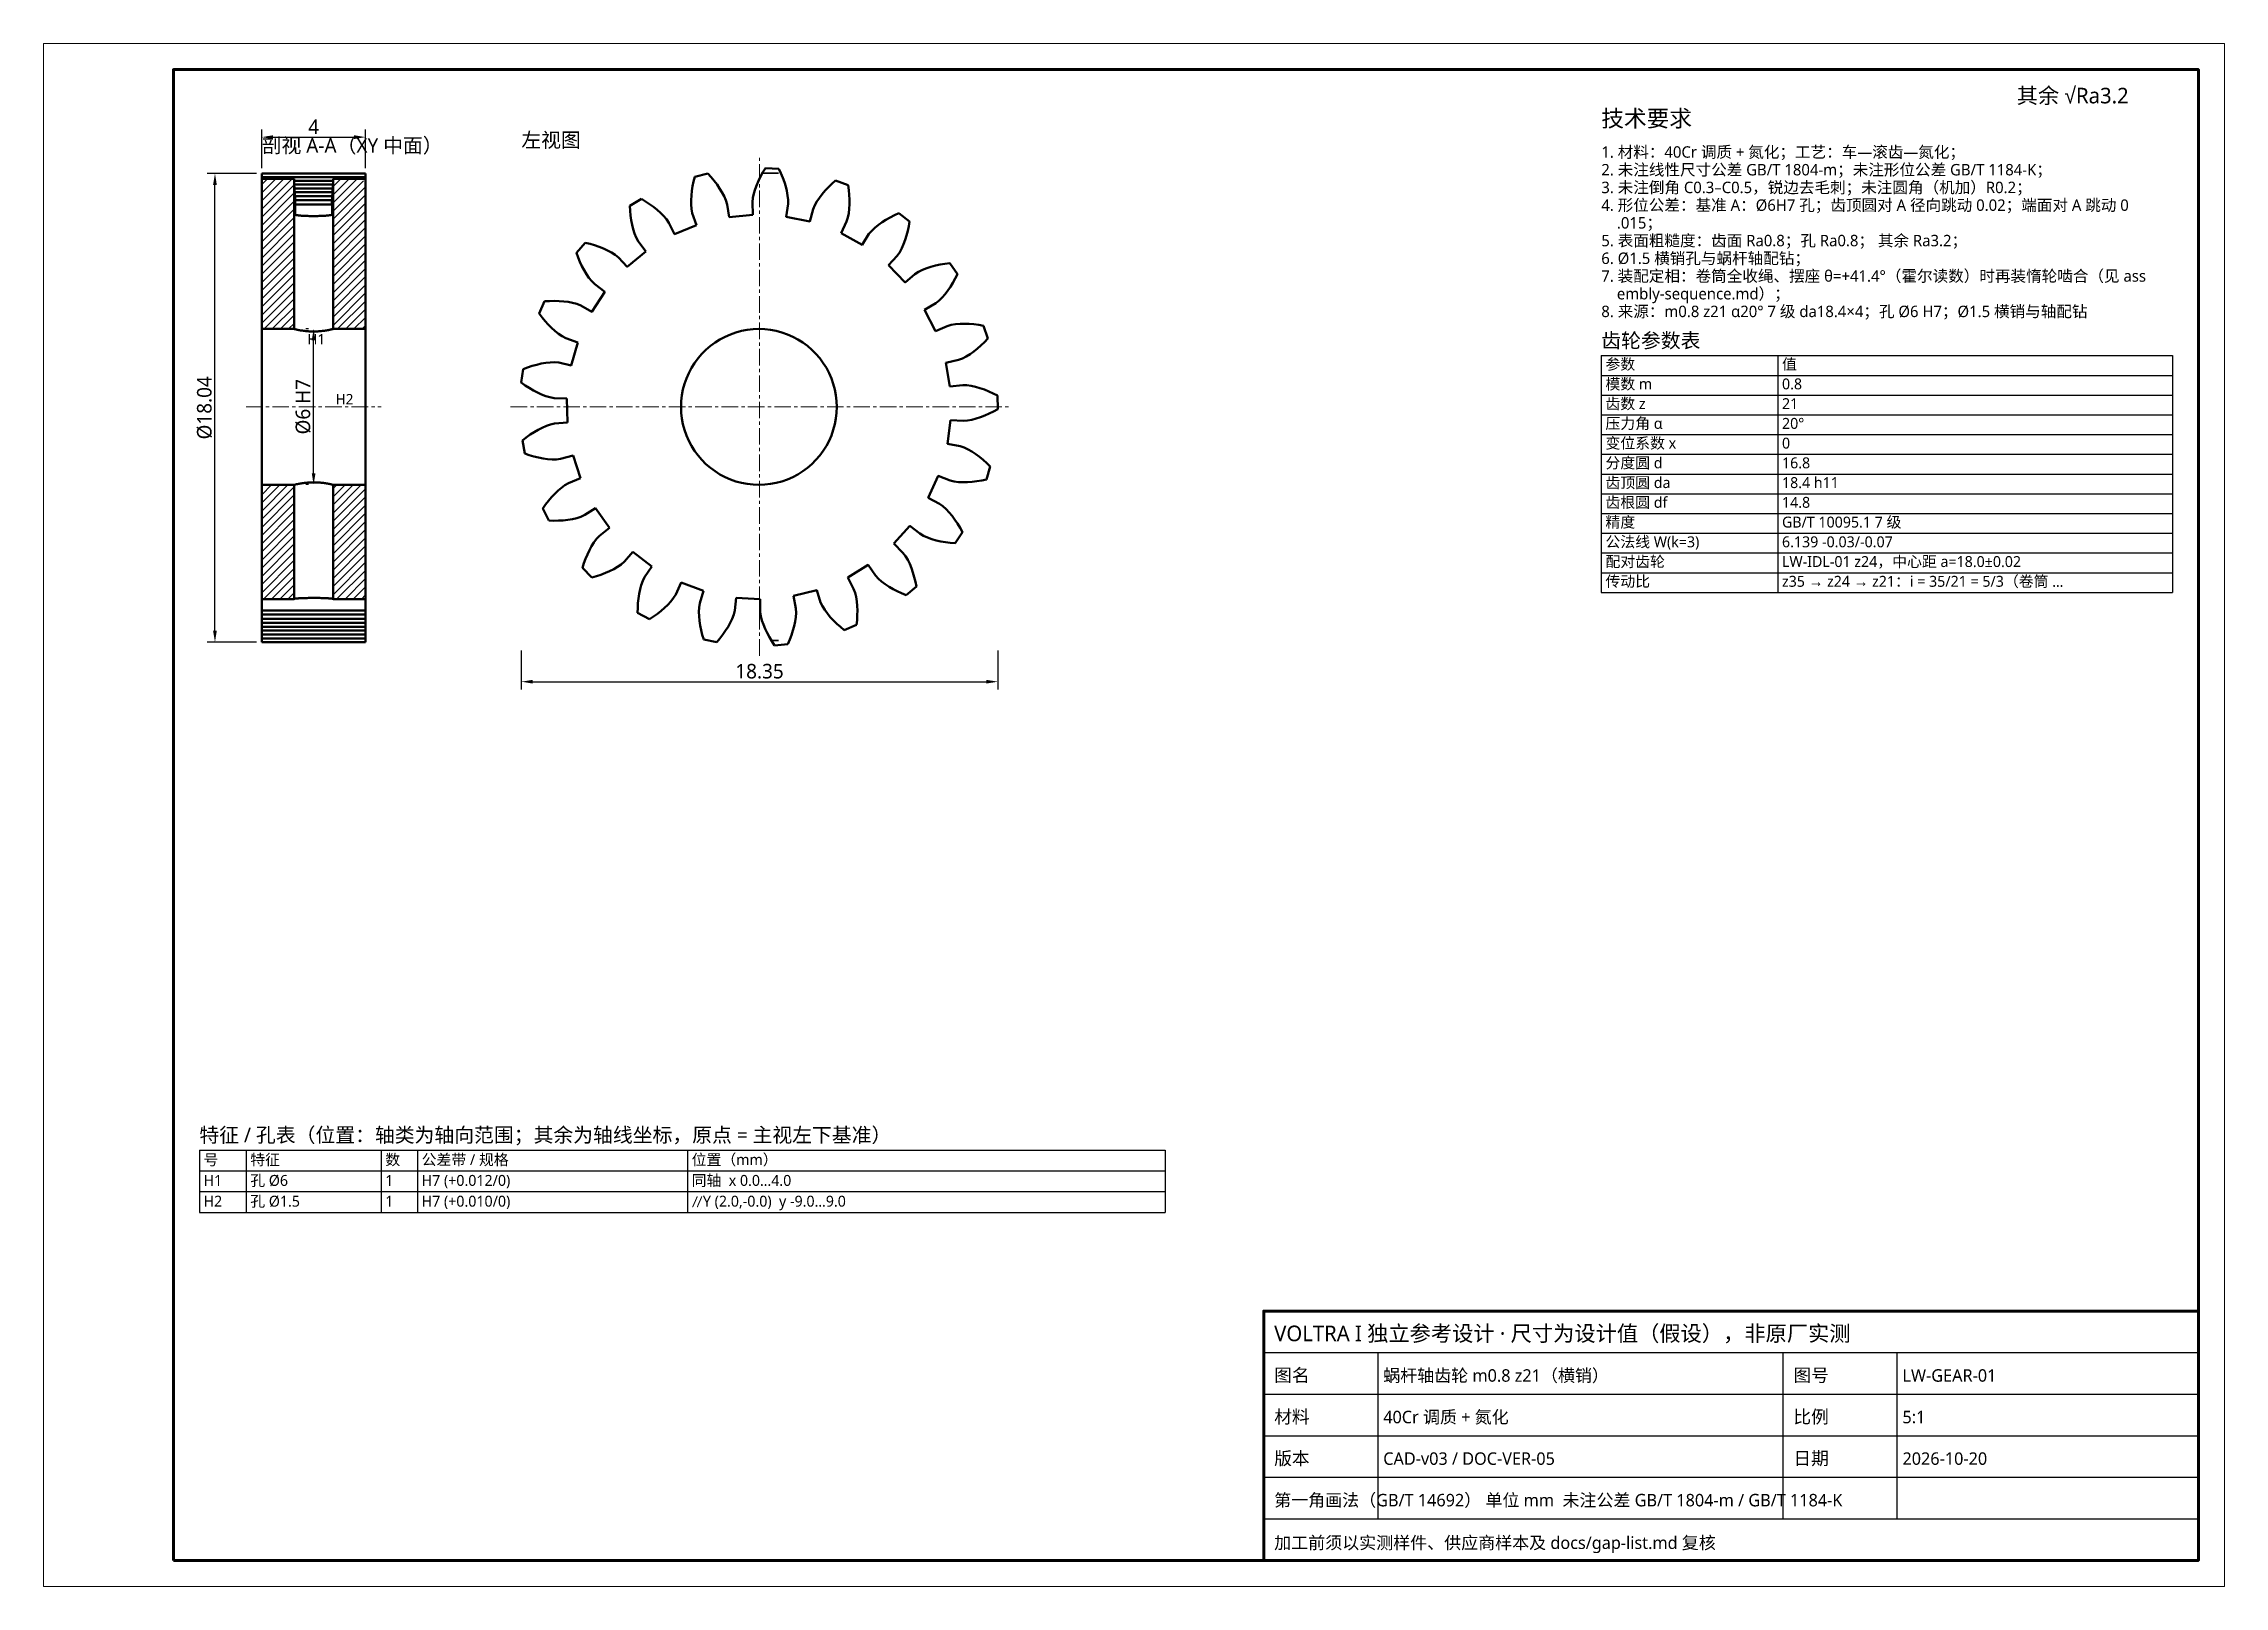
# Model space of a CAD drawing. Header units: millimetres. Extents: x 0 to 420, y 0 to 297.
import ezdxf

# ---------------------------------------------------------------- set-up
doc = ezdxf.new("R2010")
doc.units = ezdxf.units.MM
doc.linetypes.add('CENTER', pattern=[5.08, 3.175, -0.635, 0.635, -0.635])
doc.linetypes.add('DASHED', pattern=[1.524, 1.27, -0.254])
for name, color, linetype, lineweight in [('CENTER', 1, 'CENTER', 18), ('DIM', 3, 'CONTINUOUS', 18), ('FRAME', 7, 'CONTINUOUS', 70), ('HATCH', 8, 'CONTINUOUS', 13), ('HIDDEN', 8, 'DASHED', 25), ('TEXT', 7, 'CONTINUOUS', 25), ('VISIBLE', 7, 'CONTINUOUS', 50)]:
    doc.layers.add(name, color=color, linetype=linetype, lineweight=lineweight)
doc.styles.add('CJK', font='NotoSansCJK-Regular.ttc')
doc.dimstyles.new('GB', dxfattribs={"dimtxt": 2.8, "dimasz": 2.2, "dimexe": 1.5, "dimexo": 1, "dimgap": 0.6, "dimtad": 1, "dimlfac": 100, "dimzin": 12, "dimdsep": 46, "dimtxsty": 'CJK', "dimcen": 2.5, "dimazin": 3, "dimtfac": 0.5, "dimtmove": 2, "dimatfit": 3})

msp = doc.modelspace()

# ---------------------------------------------------------------- texts
at = {"layer": 'DIM', "style": 'CJK'}
for s, p in [('H1', (50.8, 239.10473)), ('H2', (56.25, 227.55473))]:
    msp.add_text(s, height=2, dxfattribs=at).set_placement(p)
at = {"layer": 'TEXT', "style": 'CJK'}
for s, height, p in [('其余 √Ra3.2', 3, (380, 285.5)), ('技术要求', 3.2, (300, 281)), ('剖视 A-A（XY 中面）', 2.8, (42, 276)), ('左视图', 2.8, (92, 277.04612)), ('1. 材料：40Cr 调质 + 氮化；工艺：车—滚齿—氮化；', 2.2, (300, 275.04)), ('2. 未注线性尺寸公差 GB/T 1804-m；未注形位公差 GB/T 1184-K；', 2.2, (300, 271.63)), ('3. 未注倒角 C0.3–C0.5，锐边去毛刺；未注圆角（机加）R0.2；', 2.2, (300, 268.22)), ('4. 形位公差：基准 A：Ø6H7 孔；齿顶圆对 A 径向跳动 0.02；端面对 A 跳动 0', 2.2, (300, 264.81)), ('5. 表面粗糙度：齿面 Ra0.8；孔 Ra0.8； 其余 Ra3.2；', 2.2, (300, 257.99)), ('\u3000.015；', 2.2, (300, 261.4)), ('6. Ø1.5 横销孔与蜗杆轴配钻；', 2.2, (300, 254.58)), ('7. 装配定相：卷筒全收绳、摆座 θ=+41.4°（霍尔读数）时再装惰轮啮合（见 ass', 2.2, (300, 251.17)), ('\u3000embly-sequence.md）；', 2.2, (300, 247.76)), ('8. 来源：m0.8 z21 α20° 7 级 da18.4×4；孔 Ø6 H7；Ø1.5 横销与轴配钻', 2.2, (300, 244.35)), ('齿轮参数表', 2.8, (300, 238.44)), ('参数', 2.1, (300.8, 234.24)), ('值', 2.1, (334.8, 234.24)), ('模数 m', 2.1, (300.8, 230.44)), ('0.8', 2.1, (334.8, 230.44)), ('齿数 z', 2.1, (300.8, 226.64)), ('21', 2.1, (334.8, 226.64)), ('压力角 α', 2.1, (300.8, 222.84)), ('20°', 2.1, (334.8, 222.84)), ('变位系数 x', 2.1, (300.8, 219.04)), ('0', 2.1, (334.8, 219.04)), ('分度圆 d', 2.1, (300.8, 215.24)), ('16.8', 2.1, (334.8, 215.24)), ('齿顶圆 da', 2.1, (300.8, 211.44)), ('齿根圆 df', 2.1, (300.8, 207.64)), ('18.4 h11', 2.1, (334.8, 211.44)), ('精度', 2.1, (300.8, 203.84)), ('GB/T 10095.1 7 级', 2.1, (334.8, 203.84)), ('14.8', 2.1, (334.8, 207.64)), ('公法线 W(k=3)', 2.1, (300.8, 200.04)), ('6.139 -0.03/-0.07', 2.1, (334.8, 200.04)), ('配对齿轮', 2.1, (300.8, 196.24)), ('LW-IDL-01 z24，中心距 a=18.0±0.02', 2.1, (334.8, 196.24)), ('传动比', 2.1, (300.8, 192.44)), ('z35 → z24 → z21：i = 35/21 = 5/3（卷筒 …', 2.1, (334.8, 192.44)), ('特征 / 孔表（位置：轴类为轴向范围；其余为轴线坐标，原点 = 主视左下基准）', 2.8, (30, 85.5)), ('号', 2.1, (30.8, 81.1)), ('特征', 2.1, (39.8, 81.1)), ('数', 2.1, (65.8, 81.1)), ('公差带 / 规格', 2.1, (72.8, 81.1)), ('位置（mm）', 2.1, (124.8, 81.1)), ('H1', 2.1, (30.8, 77.1)), ('孔 Ø6', 2.1, (39.8, 77.1)), ('1', 2.1, (65.8, 77.1)), ('H7 (+0.012/0)', 2.1, (72.8, 77.1)), ('同轴  x 0.0…4.0', 2.1, (124.8, 77.1)), ('H2', 2.1, (30.8, 73.1)), ('孔 Ø1.5', 2.1, (39.8, 73.1)), ('1', 2.1, (65.8, 73.1)), ('H7 (+0.010/0)', 2.1, (72.8, 73.1)), ('∥Y (2.0,-0.0)  y -9.0…9.0', 2.1, (124.8, 73.1)), ('VOLTRA I 独立参考设计 · 尺寸为设计值（假设），非原厂实测', 3, (237, 47.2)), ('图名', 2.5, (237, 39.4)), ('蜗杆轴齿轮 m0.8 z21（横销）', 2.4, (258, 39.4)), ('图号', 2.5, (337, 39.4)), ('LW-GEAR-01', 2.4, (358, 39.4)), ('材料', 2.5, (237, 31.4)), ('40Cr 调质 + 氮化', 2.4, (258, 31.4)), ('比例', 2.5, (337, 31.4)), ('5:1', 2.4, (358, 31.4)), ('版本', 2.5, (237, 23.4)), ('CAD-v03 / DOC-VER-05', 2.4, (258, 23.4)), ('日期', 2.5, (337, 23.4)), ('2026-10-20', 2.4, (358, 23.4)), ('第一角画法（GB/T 14692） 单位 mm  未注公差 GB/T 1804-m / GB/T 1184-K', 2.4, (237, 15.4)), ('加工前须以实测样件、供应商样本及 docs/gap-list.md 复核', 2.4, (237, 7.2))]:
    msp.add_text(s, height=height, dxfattribs=at).set_placement(p)

# ---------------------------------------------------------------- dimensions: what is measured, and where the dimension line sits
at = {"layer": 'DIM'}
for base, p1, p2, text in [((42, 279), (42, 272), (62, 272), '4'), ((92, 174.16334), (92, 181.16334), (183.75733, 181.16334), '18.35')]:
    msp.add_linear_dim(base=base, p1=p1, p2=p2, text=text, dimstyle='GB', dxfattribs=at).render()
for base, p1, p2, text in [((33, 181.78369), (42, 181.78369), (42, 272), 'Ø18.04'), ((52, 212.10473), (52, 212.10473), (52, 242.10473), 'Ø6 H7')]:
    msp.add_linear_dim(base=base, p1=p1, p2=p2, angle=90, text=text, dimstyle='GB', dxfattribs=at).render()

# ---------------------------------------------------------------- hatches: boundary and pattern name
at = {"layer": 'HATCH'}
h = msp.add_hatch(dxfattribs=at)
h.set_pattern_fill('ANSI31', scale=0.35)
h.paths.add_polyline_path([(48.2519, 271.00202), (46.68787, 271.00202), (45.12383, 271.00202), (43.5598, 271.00202), (42, 270.99778), (42, 269.43375), (42, 267.86971), (42, 266.30568), (42, 264.74164), (42, 263.17761), (42, 261.61357), (42, 260.04954), (42, 258.4855), (42, 256.92147), (42, 255.35743), (42, 253.7934), (42, 252.22936), (42, 250.66533), (42, 249.10129), (42, 247.53725), (42, 245.97322), (42, 244.40918), (42, 242.84515), (42.78202, 242.06313), (44.34605, 242.06313), (45.91009, 242.06313), (47.47412, 242.06313), (48.2519, 242.84939), (48.2519, 244.41342), (48.2519, 245.97746), (48.2519, 247.54149), (48.2519, 249.10553), (48.2519, 250.66956), (48.2519, 252.2336), (48.2519, 253.79763), (48.2519, 255.36167), (48.2519, 256.9257), (48.2519, 258.48974), (48.2519, 260.05377), (48.2519, 261.61781), (48.2519, 263.18184), (48.2519, 264.74588), (48.2519, 266.30991), (48.2519, 267.87395), (48.2519, 269.43799), (48.2519, 271.00202)])
h = msp.add_hatch(dxfattribs=at)
h.set_pattern_fill('ANSI31', scale=0.35)
h.paths.add_polyline_path([(62, 242.06313), (62, 243.62717), (62, 245.1912), (62, 246.75524), (62, 248.31927), (62, 249.88331), (62, 251.44734), (62, 253.01138), (62, 254.57541), (62, 256.13945), (62, 257.70348), (62, 259.26752), (62, 260.83155), (62, 262.39559), (62, 263.95963), (62, 265.52366), (62, 267.0877), (62, 268.65173), (62, 270.21577), (61.22222, 271.00202), (59.65818, 271.00202), (58.09415, 271.00202), (56.53011, 271.00202), (55.7481, 270.22), (55.7481, 268.65597), (55.7481, 267.09193), (55.7481, 265.5279), (55.7481, 263.96386), (55.7481, 262.39983), (55.7481, 260.83579), (55.7481, 259.27176), (55.7481, 257.70772), (55.7481, 256.14369), (55.7481, 254.57965), (55.7481, 253.01561), (55.7481, 251.45158), (55.7481, 249.88754), (55.7481, 248.32351), (55.7481, 246.75947), (55.7481, 245.19544), (55.7481, 243.6314), (55.7481, 242.06737), (57.30789, 242.06313), (58.87193, 242.06313), (60.43596, 242.06313), (62, 242.06313)])
h = msp.add_hatch(dxfattribs=at)
h.set_pattern_fill('ANSI31', scale=0.35)
h.paths.add_polyline_path([(48.2519, 212.06408), (46.68276, 212.06408), (45.11362, 212.06408), (43.54447, 212.06408), (42, 212.03941), (42, 210.47027), (42, 208.90113), (42, 207.33198), (42, 205.76284), (42, 204.1937), (42, 202.62455), (42, 201.05541), (42, 199.48627), (42, 197.91712), (42, 196.34798), (42, 194.77884), (42, 193.20969), (42, 191.64055), (42, 190.07141), (43.56914, 190.07141), (45.13829, 190.07141), (46.70743, 190.07141), (48.2519, 190.09608), (48.2519, 191.66522), (48.2519, 193.23436), (48.2519, 194.80351), (48.2519, 196.37265), (48.2519, 197.94179), (48.2519, 199.51094), (48.2519, 201.08008), (48.2519, 202.64922), (48.2519, 204.21837), (48.2519, 205.78751), (48.2519, 207.35665), (48.2519, 208.9258), (48.2519, 210.49494), (48.2519, 212.06408)])
h = msp.add_hatch(dxfattribs=at)
h.set_pattern_fill('ANSI31', scale=0.35)
h.paths.add_polyline_path([(62, 190.07141), (62, 191.64055), (62, 193.20969), (62, 194.77884), (62, 196.34798), (62, 197.91712), (62, 199.48627), (62, 201.05541), (62, 202.62455), (62, 204.1937), (62, 205.76284), (62, 207.33198), (62, 208.90113), (62, 210.47027), (62, 212.03941), (60.45553, 212.06408), (58.88638, 212.06408), (57.31724, 212.06408), (55.7481, 212.06408), (55.7481, 210.49494), (55.7481, 208.9258), (55.7481, 207.35665), (55.7481, 205.78751), (55.7481, 204.21837), (55.7481, 202.64922), (55.7481, 201.08008), (55.7481, 199.51094), (55.7481, 197.94179), (55.7481, 196.37265), (55.7481, 194.80351), (55.7481, 193.23436), (55.7481, 191.66522), (55.7481, 190.09608), (57.29257, 190.07141), (58.86171, 190.07141), (60.43086, 190.07141), (62, 190.07141)])

# ---------------------------------------------------------------- linework, layer by layer
at = {"layer": 'CENTER'}
for p, q in [((137.87867, 179.16334), (137.87867, 275.04612)), ((39, 227.10473), (65, 227.10473)), ((89.93727, 227.10473), (185.82006, 227.10473))]:
    msp.add_line(p, q, dxfattribs=at)
at = {"layer": 'FRAME', "lineweight": 18}
msp.add_lwpolyline([(0, 0), (420, 0), (420, 297), (0, 297)], close=True, dxfattribs=at)
at = {"layer": 'FRAME'}
for points in [[(25, 5), (415, 5), (415, 292), (25, 292)], [(235, 5), (415, 5), (415, 53), (235, 53)]]:
    msp.add_lwpolyline(points, close=True, dxfattribs=at)
at = {"layer": 'HIDDEN'}
for points in [[(138.53703, 272.2403), (139.02734, 273.04612)], [(139.02734, 273.04612), (141.60667, 272.90242)], [(124.85349, 268.65759), (124.99795, 269.55551)], [(124.99795, 269.55551), (125.18641, 270.4625)], [(125.18641, 270.4625), (125.41742, 271.37705)], [(125.41742, 271.37705), (127.9245, 272)], [(127.9245, 272), (128.5567, 271.29994)], [(128.5567, 271.29994), (129.14777, 270.58664)], [(129.14777, 270.58664), (129.6957, 269.86077)], [(129.6957, 269.86077), (130.19787, 269.12288)], [(130.19787, 269.12288), (130.65062, 268.37338)], [(136.77801, 268.15221), (137.0266, 268.97414)], [(136.96409, 268.76745), (137.0266, 268.97414)], [(137.0266, 268.97414), (136.96409, 268.76745)], [(137.0266, 268.97414), (137.33139, 269.79501)], [(137.0266, 268.97414), (137.10241, 269.17832)], [(137.10241, 269.17832), (137.0266, 268.97414)], [(137.10241, 269.17832), (137.1785, 269.38325)], [(137.1785, 269.38325), (137.10241, 269.17832)], [(137.1785, 269.38325), (137.25484, 269.58884)], [(137.25484, 269.58884), (137.1785, 269.38325)], [(137.25484, 269.58884), (137.33139, 269.79501)], [(137.33139, 269.79501), (137.25484, 269.58884)], [(137.33139, 269.79501), (137.6869, 270.61371)], [(137.33139, 269.79501), (137.42003, 269.99914)], [(137.42003, 269.99914), (137.33139, 269.79501)], [(137.42003, 269.99914), (137.50886, 270.20371)], [(137.50886, 270.20371), (137.42003, 269.99914)], [(137.50886, 270.20371), (137.59783, 270.4086)], [(137.59783, 270.4086), (137.50886, 270.20371)], [(137.59783, 270.4086), (137.6869, 270.61371)], [(137.6869, 270.61371), (137.59783, 270.4086)], [(137.6869, 270.61371), (138.0896, 271.42915)], [(137.78768, 270.81778), (137.6869, 270.61371)], [(137.6869, 270.61371), (137.70496, 270.65029)], [(137.70496, 270.65029), (137.72303, 270.68687)], [(137.72303, 270.68687), (137.7411, 270.72346)], [(137.7411, 270.72346), (137.75917, 270.76005)], [(137.75917, 270.76005), (137.84188, 270.92753)], [(137.88844, 271.02181), (137.78768, 270.81778)], [(137.84188, 270.92753), (137.92455, 271.09493)], [(137.9891, 271.22565), (137.88844, 271.02181)], [(137.92455, 271.09493), (138.00713, 271.26216)], [(138.0896, 271.42915), (137.9891, 271.22565)], [(138.00713, 271.26216), (138.0896, 271.42915)], [(138.0896, 271.42915), (138.53703, 272.2403)], [(138.17749, 271.58848), (138.0896, 271.42915)], [(138.0896, 271.42915), (138.17749, 271.58848)], [(138.26515, 271.7474), (138.17749, 271.58848)], [(138.17749, 271.58848), (138.26515, 271.7474)], [(138.35252, 271.9058), (138.26515, 271.7474)], [(138.26515, 271.7474), (138.35252, 271.9058)], [(138.43957, 272.06361), (138.35252, 271.9058)], [(138.35252, 271.9058), (138.43957, 272.06361)], [(138.70698, 272.06361), (138.43957, 272.06361)], [(138.43957, 272.06361), (138.70698, 272.06361)], [(138.96934, 272.06361), (138.70698, 272.06361)], [(138.70698, 272.06361), (138.96934, 272.06361)], [(139.22523, 272.06361), (138.96934, 272.06361)], [(138.96934, 272.06361), (139.22523, 272.06361)], [(139.4733, 272.06361), (139.22523, 272.06361)], [(139.22523, 272.06361), (139.4733, 272.06361)], [(139.71222, 272.06361), (139.4733, 272.06361)], [(139.4733, 272.06361), (139.71222, 272.06361)], [(139.94072, 272.06361), (139.71222, 272.06361)], [(139.71222, 272.06361), (139.94072, 272.06361)], [(140.15758, 272.06361), (139.94072, 272.06361)], [(139.94072, 272.06361), (140.15758, 272.06361)], [(140.36163, 272.06361), (140.15758, 272.06361)], [(140.15758, 272.06361), (140.36163, 272.06361)], [(140.5518, 272.06361), (140.36163, 272.06361)], [(140.36163, 272.06361), (140.5518, 272.06361)], [(140.72706, 272.06361), (140.5518, 272.06361)], [(140.5518, 272.06361), (140.72706, 272.06361)], [(140.88649, 272.06361), (140.72706, 272.06361)], [(140.72706, 272.06361), (140.88649, 272.06361)], [(141.02922, 272.06361), (140.88649, 272.06361)], [(140.88649, 272.06361), (141.02922, 272.06361)], [(141.1545, 272.06361), (141.02922, 272.06361)], [(141.02922, 272.06361), (141.1545, 272.06361)], [(141.26166, 272.06361), (141.1545, 272.06361)], [(141.1545, 272.06361), (141.26166, 272.06361)], [(141.35012, 272.06361), (141.26166, 272.06361)], [(141.26166, 272.06361), (141.35012, 272.06361)], [(141.41943, 272.06361), (141.35012, 272.06361)], [(141.35012, 272.06361), (141.41943, 272.06361)], [(141.46919, 272.06361), (141.41943, 272.06361)], [(141.41943, 272.06361), (141.46919, 272.06361)], [(141.49916, 272.06361), (141.46919, 272.06361)], [(141.46919, 272.06361), (141.49916, 272.06361)], [(141.50917, 272.06361), (141.49916, 272.06361)], [(141.49916, 272.06361), (141.50917, 272.06361)], [(141.60667, 272.90242), (142.00443, 272.04712)], [(142.00443, 272.04712), (142.35899, 271.19129)], [(142.35899, 271.19129), (142.66862, 270.33616)], [(142.66862, 270.33616), (142.93098, 269.48304)], [(142.93098, 269.48304), (143.1427, 268.63339)], [(150.52672, 268.7002), (151.15189, 269.36072)], [(151.15189, 269.36072), (151.81854, 270.00394)], [(151.81854, 270.00394), (152.52459, 270.62945)], [(152.52459, 270.62945), (154.94696, 269.73186)], [(154.94696, 269.73186), (155.07495, 268.79731)], [(112.90411, 265.77053), (115.1162, 267.10478)], [(112.95294, 264.82853), (112.90411, 265.77053)], [(113.04019, 263.90628), (112.95294, 264.82853)], [(115.1162, 267.10478), (115.92665, 266.62217)], [(115.92665, 266.62217), (116.70171, 266.11478)], [(116.70171, 266.11478), (117.43925, 265.58266)], [(117.43925, 265.58266), (118.13661, 265.02557)], [(118.13661, 265.02557), (118.79016, 264.44283)], [(124.7058, 266.89624), (124.75509, 267.77048)], [(124.71052, 266.03756), (124.7058, 266.89624)], [(124.77846, 265.19861), (124.71052, 266.03756)], [(124.75509, 267.77048), (124.85349, 268.65759)], [(124.93778, 264.39005), (124.77846, 265.19861)], [(130.65062, 268.37338), (131.04835, 267.61236)], [(131.04835, 267.61236), (131.38099, 266.83917)], [(131.38099, 266.83917), (131.61866, 266.05008)], [(131.61866, 266.05008), (132.0025, 263.61304)], [(136.50956, 266.51091), (136.59565, 267.3305)], [(136.50956, 266.51091), (136.53101, 266.71517)], [(136.53101, 266.71517), (136.50956, 266.51091)], [(136.54854, 265.2803), (136.50956, 266.51091)], [(136.50956, 266.51091), (136.52903, 265.89619)], [(136.58767, 264.04506), (136.50956, 266.51091)], [(136.52903, 265.89619), (136.54854, 265.2803)], [(136.53101, 266.71517), (136.55251, 266.91986)], [(136.55251, 266.91986), (136.53101, 266.71517)], [(136.56809, 264.66325), (136.54854, 265.2803)], [(136.54854, 265.2803), (136.58767, 264.04506)], [(136.55251, 266.91986), (136.57406, 267.12498)], [(136.57406, 267.12498), (136.55251, 266.91986)], [(136.58767, 264.04506), (136.56809, 264.66325)], [(136.57406, 267.12498), (136.59565, 267.3305)], [(136.59565, 267.3305), (136.57406, 267.12498)], [(136.59565, 267.3305), (136.77801, 268.15221)], [(136.59565, 267.3305), (136.64098, 267.53475)], [(136.64098, 267.53475), (136.59565, 267.3305)], [(136.64098, 267.53475), (136.68649, 267.7398)], [(136.68649, 267.7398), (136.64098, 267.53475)], [(136.68649, 267.7398), (136.73217, 267.94563)], [(136.73217, 267.94563), (136.68649, 267.7398)], [(136.73217, 267.94563), (136.77801, 268.15221)], [(136.77801, 268.15221), (136.73217, 267.94563)], [(136.77801, 268.15221), (136.83978, 268.35643)], [(136.83978, 268.35643), (136.77801, 268.15221)], [(136.83978, 268.35643), (136.90181, 268.56153)], [(136.90181, 268.56153), (136.83978, 268.35643)], [(136.90181, 268.56153), (136.96409, 268.76745)], [(136.96409, 268.76745), (136.90181, 268.56153)], [(143.38293, 266.12797), (143.03139, 263.68606)], [(143.1427, 268.63339), (143.29845, 267.78894)], [(143.29845, 267.78894), (143.38841, 266.95206)], [(143.38841, 266.95206), (143.38293, 266.12797)], [(147.54019, 262.74738), (148.19237, 265.12671)], [(148.19237, 265.12671), (148.51622, 265.88451)], [(148.51622, 265.88451), (148.93268, 266.61596)], [(148.93268, 266.61596), (149.41249, 267.3281)], [(149.41249, 267.3281), (149.9457, 268.02266)], [(149.9457, 268.02266), (150.52672, 268.7002)], [(155.15644, 265.19973), (155.05636, 264.34689)], [(155.07495, 268.79731), (155.16149, 267.875)], [(155.20456, 266.07404), (155.15644, 265.19973)], [(155.16149, 267.875), (155.20532, 266.96659)], [(155.20532, 266.96659), (155.20456, 266.07404)], [(113.16681, 263.00568), (113.04019, 263.90628)], [(113.33426, 262.12897), (113.16681, 263.00568)], [(113.54485, 261.27904), (113.33426, 262.12897)], [(113.80246, 260.4599), (113.54485, 261.27904)], [(114.11467, 259.67825), (113.80246, 260.4599)], [(118.79016, 264.44283), (119.39454, 263.83284)], [(119.39454, 263.83284), (119.9403, 263.19206)], [(119.9403, 263.19206), (120.4, 262.50808)], [(120.4, 262.50808), (121.48512, 260.29244)], [(121.48512, 260.29244), (125.73924, 262.05677)], [(125.73924, 262.05677), (124.93778, 264.39005)], [(132.0025, 263.61304), (136.58767, 264.04506)], [(134.02045, 263.80317), (134.00917, 263.80211)], [(134.00917, 263.80211), (134.01819, 263.80296)], [(134.01819, 263.80296), (134.04735, 263.80571)], [(134.05186, 263.80613), (134.02045, 263.80317)], [(134.04735, 263.80571), (134.09655, 263.81034)], [(134.10328, 263.81097), (134.05186, 263.80613)], [(134.09655, 263.81034), (134.16551, 263.81684)], [(134.17443, 263.81768), (134.10328, 263.81097)], [(134.16551, 263.81684), (134.25385, 263.82516)], [(134.26491, 263.8262), (134.17443, 263.81768)], [(134.25385, 263.82516), (134.36111, 263.83527)], [(134.37425, 263.83651), (134.26491, 263.8262)], [(134.36111, 263.83527), (134.4867, 263.8471)], [(134.50185, 263.84853), (134.37425, 263.83651)], [(134.4867, 263.8471), (134.62994, 263.8606)], [(134.64702, 263.86221), (134.50185, 263.84853)], [(134.62994, 263.8606), (134.79007, 263.87568)], [(134.80899, 263.87747), (134.64702, 263.86221)], [(134.79007, 263.87568), (134.96622, 263.89228)], [(134.98687, 263.89423), (134.80899, 263.87747)], [(134.96622, 263.89228), (135.15744, 263.9103)], [(135.17971, 263.9124), (134.98687, 263.89423)], [(135.15744, 263.9103), (135.36269, 263.92964)], [(135.38646, 263.93188), (135.17971, 263.9124)], [(135.36269, 263.92964), (135.58088, 263.9502)], [(135.60602, 263.95256), (135.38646, 263.93188)], [(135.58088, 263.9502), (135.81081, 263.97186)], [(135.83719, 263.97435), (135.60602, 263.95256)], [(135.81081, 263.97186), (136.05126, 263.99452)], [(136.07874, 263.9971), (135.83719, 263.97435)], [(136.05126, 263.99452), (136.30092, 264.01804)], [(136.32934, 264.02072), (136.07874, 263.9971)], [(136.30092, 264.01804), (136.4432, 264.03144)], [(136.58767, 264.04506), (136.32934, 264.02072)], [(136.4432, 264.03144), (136.58767, 264.04506)], [(143.03139, 263.68606), (147.54019, 262.74738)], [(154.6475, 262.73482), (153.59181, 260.50501)], [(153.59181, 260.50501), (157.62362, 258.27904)], [(154.89565, 263.52068), (154.6475, 262.73482)], [(155.05636, 264.34689), (154.89565, 263.52068)], [(158.94815, 260.36043), (159.48097, 260.98911)], [(159.48097, 260.98911), (160.09454, 261.56531)], [(160.09454, 261.56531), (160.76294, 262.10438)], [(160.76294, 262.10438), (161.47718, 262.61093)], [(161.47718, 262.61093), (162.2321, 263.0871)], [(162.2321, 263.0871), (163.02419, 263.534)], [(163.02419, 263.534), (163.85081, 263.95215)], [(163.85081, 263.95215), (164.70986, 264.34175)], [(164.70986, 264.34175), (166.76004, 262.77004)], [(166.41773, 260.93244), (166.19184, 260.05147)], [(166.60688, 261.83929), (166.41773, 260.93244)], [(166.76004, 262.77004), (166.60688, 261.83929)], [(102.59929, 256.72474), (104.31982, 258.65173)], [(102.9236, 255.83897), (102.59929, 256.72474)], [(104.31982, 258.65173), (105.23652, 258.42945)], [(105.23652, 258.42945), (106.1267, 258.17305)], [(106.1267, 258.17305), (106.98832, 257.88197)], [(106.98832, 257.88197), (107.8189, 257.55518)], [(107.8189, 257.55518), (108.61518, 257.19096)], [(108.61518, 257.19096), (109.37251, 256.78622)], [(109.37251, 256.78622), (110.0829, 256.33477)], [(110.0829, 256.33477), (110.72378, 255.81667)], [(112.41376, 254.01932), (115.95884, 256.95919)], [(114.50523, 258.95257), (114.11467, 259.67825)], [(115.95884, 256.95919), (114.50523, 258.95257)], [(157.62362, 258.27904), (158.94815, 260.36043)], [(164.88023, 256.84993), (164.41148, 256.17212)], [(165.27733, 257.59206), (164.88023, 256.84993)], [(165.62434, 258.37752), (165.27733, 257.59206)], [(165.92804, 259.1988), (165.62434, 258.37752)], [(166.19184, 260.05147), (165.92804, 259.1988)], [(103.27881, 254.98341), (102.9236, 255.83897)], [(103.66527, 254.16015), (103.27881, 254.98341)], [(104.0837, 253.37175), (103.66527, 254.16015)], [(104.53545, 252.62165), (104.0837, 253.37175)], [(105.02306, 251.91484), (104.53545, 252.62165)], [(110.72378, 255.81667), (112.41376, 254.01932)], [(164.41148, 256.17212), (162.74544, 254.35255)], [(162.74544, 254.35255), (165.94201, 251.03708)], [(165.94201, 251.03708), (167.82119, 252.63558)], [(167.82119, 252.63558), (168.51565, 253.07928)], [(168.51565, 253.07928), (169.27179, 253.44903)], [(169.27179, 253.44903), (170.06939, 253.76714)], [(170.06939, 253.76714), (170.90121, 254.04065)], [(170.90121, 254.04065), (171.76295, 254.27315)], [(171.76295, 254.27315), (172.65157, 254.46673)], [(172.65157, 254.46673), (173.56472, 254.62265)], [(173.56472, 254.62265), (174.50044, 254.74174)], [(174.50044, 254.74174), (175.99627, 252.63555)], [(175.99627, 252.63555), (175.57557, 251.79129)], [(105.5518, 251.25993), (105.02306, 251.91484)], [(106.1389, 250.68161), (105.5518, 251.25993)], [(105.59445, 245.35106), (108.11549, 249.20525)], [(108.11549, 249.20525), (106.1389, 250.68161)], [(173.0532, 248.12465), (172.45499, 247.53253)], [(173.61631, 248.77292), (173.0532, 248.12465)], [(174.14859, 249.4682), (173.61631, 248.77292)], [(174.652, 250.20524), (174.14859, 249.4682)], [(175.12752, 250.98048), (174.652, 250.20524)], [(175.57557, 251.79129), (175.12752, 250.98048)], [(95.41857, 245.04342), (96.49467, 247.39194)], [(95.98956, 244.2926), (95.41857, 245.04342)], [(96.58117, 243.57975), (95.98956, 244.2926)], [(96.49467, 247.39194), (97.43617, 247.44973)], [(97.43617, 247.44973), (98.36237, 247.46711)], [(98.36237, 247.46711), (99.27151, 247.44293)], [(99.27151, 247.44293), (100.16151, 247.37547)], [(100.16151, 247.37547), (101.02978, 247.26214)], [(101.02978, 247.26214), (101.87276, 247.09861)], [(101.87276, 247.09861), (102.68465, 246.87661)], [(102.68465, 246.87661), (103.44977, 246.57043)], [(103.44977, 246.57043), (105.59445, 245.35106)], [(171.80728, 247.02301), (169.67893, 245.77534)], [(169.67893, 245.77534), (171.75623, 241.66497)], [(172.45499, 247.53253), (171.80728, 247.02301)], [(97.19312, 242.90697), (96.58117, 243.57975)], [(97.82534, 242.27693), (97.19312, 242.90697)], [(98.47812, 241.69332), (97.82534, 242.27693)], [(99.15241, 241.16163), (98.47812, 241.69332)], [(99.85069, 240.69167), (99.15241, 241.16163)], [(100.58217, 240.31209), (99.85069, 240.69167)], [(102.90611, 239.48393), (100.58217, 240.31209)], [(101.63312, 235.05788), (102.90611, 239.48393)], [(129.30937, 239.45719), (128.40682, 238.79108)], [(130.25917, 240.05399), (129.30937, 239.45719)], [(131.25091, 240.57814), (130.25917, 240.05399)], [(132.27905, 241.02671), (131.25091, 240.57814)], [(133.33784, 241.3972), (132.27905, 241.02671)], [(134.42135, 241.68753), (133.33784, 241.3972)], [(134.01161, 241.58793), (134.00917, 241.58729)], [(134.00917, 241.58729), (134.01047, 241.58763)], [(134.01047, 241.58763), (134.02393, 241.5911)], [(134.02737, 241.59198), (134.01161, 241.58793)], [(134.02393, 241.5911), (134.05199, 241.59828)], [(134.05773, 241.59975), (134.02737, 241.59198)], [(134.05199, 241.59828), (134.09463, 241.60909)], [(134.10267, 241.61112), (134.05773, 241.59975)], [(134.09463, 241.60909), (134.15182, 241.62338)], [(134.16214, 241.62594), (134.10267, 241.61112)], [(134.15182, 241.62338), (134.2235, 241.64096)], [(134.2361, 241.644), (134.16214, 241.62594)], [(134.2235, 241.64096), (134.30961, 241.66157)], [(134.32446, 241.66507), (134.2361, 241.644)], [(134.30961, 241.66157), (134.41005, 241.68494)], [(134.42715, 241.68885), (134.32446, 241.66507)], [(134.41005, 241.68494), (134.42038, 241.68726)], [(135.52353, 241.89607), (134.42135, 241.68753)], [(134.42253, 241.68775), (134.52472, 241.71073)], [(134.54405, 241.71499), (134.42715, 241.68885)], [(134.52472, 241.71073), (134.65348, 241.73858)], [(134.67501, 241.74312), (134.54405, 241.71499)], [(134.65348, 241.73858), (134.79618, 241.76805)], [(134.81989, 241.77281), (134.67501, 241.74312)], [(134.79618, 241.76805), (134.95275, 241.79874)], [(134.97868, 241.80365), (134.81989, 241.77281)], [(134.95275, 241.79874), (135.12357, 241.83025)], [(135.1517, 241.83524), (134.97868, 241.80365)], [(135.12357, 241.83025), (135.3082, 241.86201)], [(135.3384, 241.86698), (135.1517, 241.83524)], [(135.3082, 241.86201), (135.50596, 241.89341)], [(135.53812, 241.89826), (135.3384, 241.86698)], [(135.50596, 241.89341), (135.52092, 241.89557)], [(136.63822, 242.02166), (135.52353, 241.89607)], [(135.52717, 241.89648), (135.71607, 241.92381)], [(135.75002, 241.92844), (135.53812, 241.89826)], [(135.71607, 241.92381), (135.93763, 241.9526)], [(135.97323, 241.95691), (135.75002, 241.92844)], [(135.93763, 241.9526), (136.16966, 241.97915)], [(136.20673, 241.98306), (135.97323, 241.95691)], [(136.16966, 241.97915), (136.41108, 242.00291)], [(136.44946, 242.00632), (136.20673, 241.98306)], [(136.41108, 242.00291), (136.63263, 242.02103)], [(136.70027, 242.02619), (136.44946, 242.00632)], [(137.75917, 242.06361), (136.63822, 242.02166)], [(136.6421, 242.02181), (136.66076, 242.02334)], [(136.66076, 242.02334), (136.9175, 242.03997)], [(136.95794, 242.04219), (136.70027, 242.02619)], [(136.9175, 242.03997), (137.18001, 242.05242)], [(137.2212, 242.05396), (136.95794, 242.04219)], [(137.18001, 242.05242), (137.44699, 242.06036)], [(137.48873, 242.06117), (137.2212, 242.05396)], [(137.44699, 242.06036), (137.60269, 242.06279)], [(137.75917, 242.06361), (137.48873, 242.06117)], [(137.60269, 242.06279), (137.75917, 242.06361)], [(137.91583, 242.06279), (137.75917, 242.06361)], [(137.75917, 242.06361), (138.0296, 242.06117)], [(138.88012, 242.02166), (137.75917, 242.06361)], [(138.07172, 242.06035), (137.91583, 242.06279)], [(138.0296, 242.06117), (138.29714, 242.05396)], [(138.33868, 242.05241), (138.07172, 242.06035)], [(138.29714, 242.05396), (138.5604, 242.04219)], [(138.60116, 242.03996), (138.33868, 242.05241)], [(138.5604, 242.04219), (138.81807, 242.02619)], [(138.85786, 242.02332), (138.60116, 242.03996)], [(138.81807, 242.02619), (138.87069, 242.02202)], [(139.10751, 242.00288), (138.85786, 242.02332)], [(139.9948, 241.89607), (138.88012, 242.02166)], [(138.89189, 242.02034), (139.06887, 242.00632)], [(139.06887, 242.00632), (139.3116, 241.98306)], [(139.34889, 241.97913), (139.10751, 242.00288)], [(139.3116, 241.98306), (139.54511, 241.95691)], [(139.58087, 241.95258), (139.34889, 241.97913)], [(139.54511, 241.95691), (139.76831, 241.92844)], [(139.80239, 241.9238), (139.58087, 241.95258)], [(139.76831, 241.92844), (139.98022, 241.89826)], [(140.01246, 241.8934), (139.80239, 241.9238)], [(139.98022, 241.89826), (139.99268, 241.89631)], [(141.09698, 241.68753), (139.9948, 241.89607)], [(139.99766, 241.89553), (140.17993, 241.86698)], [(140.2102, 241.862), (140.01246, 241.8934)], [(140.17993, 241.86698), (140.36664, 241.83524)], [(140.3948, 241.83024), (140.2102, 241.862)], [(140.36664, 241.83524), (140.53965, 241.80365)], [(140.56561, 241.79873), (140.3948, 241.83024)], [(140.53965, 241.80365), (140.69845, 241.77281)], [(140.72218, 241.76805), (140.56561, 241.79873)], [(140.69845, 241.77281), (140.84332, 241.74312)], [(140.86488, 241.73857), (140.72218, 241.76805)], [(140.84332, 241.74312), (140.97429, 241.71499)], [(140.99364, 241.71073), (140.86488, 241.73857)], [(140.97429, 241.71499), (141.09118, 241.68885)], [(141.1083, 241.68494), (140.99364, 241.71073)], [(141.09118, 241.68885), (141.0965, 241.68762)], [(142.1805, 241.3972), (141.09698, 241.68753)], [(141.09754, 241.68738), (141.19387, 241.66507)], [(141.20874, 241.66157), (141.1083, 241.68494)], [(141.19387, 241.66507), (141.28223, 241.64401)], [(141.29484, 241.64095), (141.20874, 241.66157)], [(141.28223, 241.64401), (141.35619, 241.62594)], [(141.36652, 241.62338), (141.29484, 241.64095)], [(141.35619, 241.62594), (141.41566, 241.61112)], [(141.42371, 241.60909), (141.36652, 241.62338)], [(141.41566, 241.61112), (141.4606, 241.59975)], [(141.46635, 241.59828), (141.42371, 241.60909)], [(141.4606, 241.59975), (141.49096, 241.59198)], [(141.49441, 241.5911), (141.46635, 241.59828)], [(141.49096, 241.59198), (141.50672, 241.58793)], [(141.50787, 241.58763), (141.49441, 241.5911)], [(141.50672, 241.58793), (141.50917, 241.58729)], [(141.50917, 241.58729), (141.50787, 241.58763)], [(143.23928, 241.02671), (142.1805, 241.3972)], [(144.26742, 240.57814), (143.23928, 241.02671)], [(145.25917, 240.05399), (144.26742, 240.57814)], [(146.20897, 239.45719), (145.25917, 240.05399)], [(147.11152, 238.79108), (146.20897, 239.45719)], [(171.75623, 241.66497), (174.02309, 242.63856)], [(174.02309, 242.63856), (174.81748, 242.85785)], [(174.81748, 242.85785), (175.64902, 242.98829)], [(175.64902, 242.98829), (176.50494, 243.05717)], [(176.50494, 243.05717), (177.38043, 243.07335)], [(177.38043, 243.07335), (178.27241, 243.04152)], [(178.27241, 243.04152), (179.17861, 242.96457)], [(179.17861, 242.96457), (180.09715, 242.84441)], [(180.09715, 242.84441), (181.0264, 242.68239)], [(181.1841, 239.54613), (180.51697, 238.90341)], [(181.0264, 242.68239), (181.83496, 240.22887)], [(181.83496, 240.22887), (181.1841, 239.54613)], [(94.9745, 235.19309), (95.84484, 235.39097)], [(95.84484, 235.39097), (96.70794, 235.5386)], [(96.70794, 235.5386), (97.56167, 235.63081)], [(97.56167, 235.63081), (98.40293, 235.65798)], [(98.40293, 235.65798), (99.2243, 235.59093)], [(99.2243, 235.59093), (101.63312, 235.05788)], [(125.36559, 235.51341), (124.76879, 234.56361)], [(126.0317, 236.41595), (125.36559, 235.51341)], [(126.76339, 237.2662), (126.0317, 236.41595)], [(127.55658, 238.05939), (126.76339, 237.2662)], [(128.40682, 238.79108), (127.55658, 238.05939)], [(147.96176, 238.05939), (147.11152, 238.79108)], [(148.75495, 237.2662), (147.96176, 238.05939)], [(149.48664, 236.41595), (148.75495, 237.2662)], [(150.15275, 235.51341), (149.48664, 236.41595)], [(150.74955, 234.56361), (150.15275, 235.51341)], [(176.17775, 236.10041), (173.7762, 235.53552)], [(173.7762, 235.53552), (174.54966, 230.99546)], [(176.94687, 236.39638), (176.17775, 236.10041)], [(177.69304, 236.78587), (176.94687, 236.39638)], [(178.42221, 237.23936), (177.69304, 236.78587)], [(179.13578, 237.74686), (178.42221, 237.23936)], [(179.83407, 238.30276), (179.13578, 237.74686)], [(180.51697, 238.90341), (179.83407, 238.30276)], [(92, 231.76452), (92.33605, 234.32588)], [(92.76693, 231.21536), (92, 231.76452)], [(92.33605, 234.32588), (93.21869, 234.65862)], [(93.54237, 230.70856), (92.76693, 231.21536)], [(93.21869, 234.65862), (94.09862, 234.94823)], [(94.09862, 234.94823), (94.9745, 235.19309)], [(123.42558, 231.48493), (123.13525, 230.40142)], [(123.79606, 232.54372), (123.42558, 231.48493)], [(124.24464, 233.57186), (123.79606, 232.54372)], [(124.76879, 234.56361), (124.24464, 233.57186)], [(151.2737, 233.57186), (150.74955, 234.56361)], [(151.72227, 232.54372), (151.2737, 233.57186)], [(152.09276, 231.48493), (151.72227, 232.54372)], [(152.38309, 230.40142), (152.09276, 231.48493)], [(174.54966, 230.99546), (177.00278, 231.25763)], [(177.00278, 231.25763), (177.82652, 231.23302)], [(177.82652, 231.23302), (178.65956, 231.11257)], [(178.65956, 231.11257), (179.49776, 230.9261)], [(94.32544, 230.24604), (93.54237, 230.70856)], [(95.11528, 229.83035), (94.32544, 230.24604)], [(95.91108, 229.46507), (95.11528, 229.83035)], [(96.71213, 229.15575), (95.91108, 229.46507)], [(97.51792, 228.91249), (96.71213, 229.15575)], [(98.32878, 228.76539), (97.51792, 228.91249)], [(100.79358, 228.65901), (98.32878, 228.76539)], [(100.88174, 224.05438), (100.79358, 228.65901)], [(122.80111, 228.18456), (122.75917, 227.06361)], [(122.75917, 227.06361), (122.80111, 225.94266)], [(122.92671, 229.29924), (122.80111, 228.18456)], [(123.13525, 230.40142), (122.92671, 229.29924)], [(152.59163, 229.29924), (152.38309, 230.40142)], [(152.71722, 228.18456), (152.59163, 229.29924)], [(152.75917, 227.06361), (152.71722, 228.18456)], [(152.71722, 225.94266), (152.75917, 227.06361)], [(179.49776, 230.9261), (180.33912, 230.68351)], [(180.33912, 230.68351), (181.18209, 230.39018)], [(181.18209, 230.39018), (182.02535, 230.04954)], [(182.02535, 230.04954), (182.86766, 229.66397)], [(182.86766, 229.66397), (183.70788, 229.23525)], [(183.70788, 229.23525), (183.75733, 226.65241)], [(94.47909, 222.22092), (95.25244, 222.66654)], [(95.25244, 222.66654), (96.03368, 223.06202)], [(96.03368, 223.06202), (96.8223, 223.40177)], [(96.8223, 223.40177), (97.61818, 223.6757)], [(97.61818, 223.6757), (98.42282, 223.85373)], [(98.42282, 223.85373), (100.88174, 224.05438)], [(122.80111, 225.94266), (122.92671, 224.82797)], [(122.92671, 224.82797), (123.13525, 223.72579)], [(123.13525, 223.72579), (123.42558, 222.64228)], [(123.42558, 222.64228), (123.79606, 221.58349)], [(151.72227, 221.58349), (152.09276, 222.64228)], [(152.09276, 222.64228), (152.38309, 223.72579)], [(152.38309, 223.72579), (152.59163, 224.82797)], [(152.59163, 224.82797), (152.71722, 225.94266)], [(174.67321, 224.54293), (174.0741, 219.97659)], [(177.13456, 224.37485), (174.67321, 224.54293)], [(177.95676, 224.43097), (177.13456, 224.37485)], [(178.78457, 224.58322), (177.95676, 224.43097)], [(179.61502, 224.80164), (178.78457, 224.58322)], [(180.44648, 225.07626), (179.61502, 224.80164)], [(181.2776, 225.40164), (180.44648, 225.07626)], [(182.1072, 225.77431), (181.2776, 225.40164)], [(182.93414, 226.19184), (182.1072, 225.77431)], [(183.75733, 226.65241), (182.93414, 226.19184)], [(92.21348, 220.61454), (92.95883, 221.19266)], [(92.64733, 218.06792), (92.21348, 220.61454)], [(92.95883, 221.19266), (93.7143, 221.72877)], [(93.7143, 221.72877), (94.47909, 222.22092)], [(123.79606, 221.58349), (124.24464, 220.55535)], [(124.24464, 220.55535), (124.76879, 219.56361)], [(124.76879, 219.56361), (125.36559, 218.61381)], [(125.36559, 218.61381), (126.0317, 217.71126)], [(149.48664, 217.71126), (150.15275, 218.61381)], [(150.15275, 218.61381), (150.74955, 219.56361)], [(150.74955, 219.56361), (151.2737, 220.55535)], [(151.2737, 220.55535), (151.72227, 221.58349)], [(174.0741, 219.97659), (176.49551, 219.50404)], [(176.49551, 219.50404), (177.2754, 219.23773)], [(177.2754, 219.23773), (178.03592, 218.87709)], [(178.03592, 218.87709), (178.78192, 218.45184)], [(178.78192, 218.45184), (179.5144, 217.97203)], [(93.54206, 217.76921), (92.64733, 218.06792)], [(94.43243, 217.51349), (93.54206, 217.76921)], [(95.31704, 217.30234), (94.43243, 217.51349)], [(96.19432, 217.13792), (95.31704, 217.30234)], [(97.06243, 217.02344), (96.19432, 217.13792)], [(97.91907, 216.96398), (97.06243, 217.02344)], [(98.76075, 216.96903), (97.91907, 216.96398)], [(99.57896, 217.06747), (98.76075, 216.96903)], [(101.9656, 217.69233), (99.57896, 217.06747)], [(103.40709, 213.31826), (101.9656, 217.69233)], [(126.0317, 217.71126), (126.76339, 216.86102)], [(126.76339, 216.86102), (127.55658, 216.06783)], [(127.55658, 216.06783), (128.40682, 215.33614)], [(128.40682, 215.33614), (129.30937, 214.67003)], [(129.30937, 214.67003), (130.25917, 214.07323)], [(145.25917, 214.07323), (146.20897, 214.67003)], [(146.20897, 214.67003), (147.11152, 215.33614)], [(147.11152, 215.33614), (147.96176, 216.06783)], [(147.96176, 216.06783), (148.75495, 216.86102)], [(148.75495, 216.86102), (149.48664, 217.71126)], [(179.5144, 217.97203), (180.23346, 217.44326)], [(180.23346, 217.44326), (180.93884, 216.8692)], [(180.93884, 216.8692), (181.63009, 216.25248)], [(182.30661, 215.59515), (181.59256, 213.11248)], [(181.63009, 216.25248), (182.30661, 215.59515)], [(97.82931, 209.67904), (98.43695, 210.33282)], [(98.43695, 210.33282), (99.06691, 210.94099)], [(99.06691, 210.94099), (99.72036, 211.4981)], [(99.72036, 211.4981), (100.40014, 211.99445)], [(100.40014, 211.99445), (101.11656, 212.40175)], [(101.11656, 212.40175), (103.40709, 213.31826)], [(130.25917, 214.07323), (131.25091, 213.54907)], [(131.25091, 213.54907), (132.27905, 213.1005)], [(132.27905, 213.1005), (133.33784, 212.73002)], [(133.33784, 212.73002), (134.42135, 212.43969)], [(134.00917, 212.53992), (134.00927, 212.53989)], [(134.01487, 212.53845), (134.00917, 212.53992)], [(134.00927, 212.53989), (134.01829, 212.53757)], [(134.0351, 212.53325), (134.01487, 212.53845)], [(134.01829, 212.53757), (134.04193, 212.5315)], [(134.06994, 212.52436), (134.0351, 212.53325)], [(134.04193, 212.5315), (134.08018, 212.52177)], [(134.11936, 212.51191), (134.06994, 212.52436)], [(134.08018, 212.52177), (134.13301, 212.50851)], [(134.18332, 212.49606), (134.11936, 212.51191)], [(134.13301, 212.50851), (134.20036, 212.49189)], [(134.26175, 212.47704), (134.18332, 212.49606)], [(134.20036, 212.49189), (134.28217, 212.47215)], [(134.35458, 212.45509), (134.26175, 212.47704)], [(134.28217, 212.47215), (134.37836, 212.44957)], [(134.46173, 212.43053), (134.35458, 212.45509)], [(134.37836, 212.44957), (134.41878, 212.44038)], [(134.42135, 212.43969), (135.52353, 212.23114)], [(134.42409, 212.43917), (134.48884, 212.42445)], [(134.58315, 212.4037), (134.46173, 212.43053)], [(134.48884, 212.42445), (134.61346, 212.39716)], [(134.71877, 212.37497), (134.58315, 212.4037)], [(134.61346, 212.39716), (134.75209, 212.36812)], [(134.86837, 212.3448), (134.71877, 212.37497)], [(134.75209, 212.36812), (134.90457, 212.33774)], [(135.03163, 212.31367), (134.86837, 212.3448)], [(134.90457, 212.33774), (135.07125, 212.3064)], [(135.20818, 212.28212), (135.03163, 212.31367)], [(135.07125, 212.3064), (135.25194, 212.27463)], [(135.3976, 212.25067), (135.20818, 212.28212)], [(135.25194, 212.27463), (135.446, 212.24304)], [(135.59939, 212.21991), (135.3976, 212.25067)], [(135.446, 212.24304), (135.51497, 212.23277)], [(135.52353, 212.23114), (136.63822, 212.10555)], [(135.53304, 212.23007), (135.65266, 212.21226)], [(135.813, 212.1904), (135.59939, 212.21991)], [(135.65266, 212.21226), (135.87105, 212.18291)], [(136.03783, 212.1627), (135.813, 212.1904)], [(135.87105, 212.18291), (136.10023, 212.15563)], [(136.27319, 212.13739), (136.03783, 212.1627)], [(136.10023, 212.15563), (136.33914, 212.13097)], [(136.51778, 212.11506), (136.27319, 212.13739)], [(136.33914, 212.13097), (136.58666, 212.1095)], [(136.76988, 212.09627), (136.51778, 212.11506)], [(136.58666, 212.1095), (136.62999, 212.10648)], [(136.63822, 212.10555), (137.75917, 212.06361)], [(136.64908, 212.10514), (136.8416, 212.0917)], [(137.02803, 212.08144), (136.76988, 212.09627)], [(136.8416, 212.0917), (137.1027, 212.07798)], [(137.29069, 212.07092), (137.02803, 212.08144)], [(137.1027, 212.07798), (137.36867, 212.06869)], [(137.5563, 212.06498), (137.29069, 212.07092)], [(137.36867, 212.06869), (137.56326, 212.06489)], [(137.82322, 212.06374), (137.5563, 212.06498)], [(137.56326, 212.06489), (137.75917, 212.06361)], [(137.75917, 212.06361), (138.88012, 212.10555)], [(137.75917, 212.06361), (138.0296, 212.06605)], [(138.0898, 212.06725), (137.82322, 212.06374)], [(138.0296, 212.06605), (138.29714, 212.07326)], [(138.35436, 212.07542), (138.0898, 212.06725)], [(138.29714, 212.07326), (138.5604, 212.08502)], [(138.61523, 212.08806), (138.35436, 212.07542)], [(138.5604, 212.08502), (138.81807, 212.10103)], [(138.87075, 212.10485), (138.61523, 212.08806)], [(138.81807, 212.10103), (138.87069, 212.1052)], [(139.11928, 212.1254), (138.87075, 212.10485)], [(138.88012, 212.10555), (139.9948, 212.23114)], [(138.89189, 212.10688), (139.06887, 212.12089)], [(139.06887, 212.12089), (139.3116, 212.14416)], [(139.35924, 212.14919), (139.11928, 212.1254)], [(139.3116, 212.14416), (139.54511, 212.17031)], [(139.58931, 212.17567), (139.35924, 212.14919)], [(139.54511, 212.17031), (139.76831, 212.19877)], [(139.80868, 212.20428), (139.58931, 212.17567)], [(139.76831, 212.19877), (139.98022, 212.22895)], [(140.01661, 212.23445), (139.80868, 212.20428)], [(139.98022, 212.22895), (139.99268, 212.23091)], [(139.9948, 212.23114), (141.09698, 212.43969)], [(139.99766, 212.23169), (140.17993, 212.26023)], [(140.21247, 212.26559), (140.01661, 212.23445)], [(140.17993, 212.26023), (140.36664, 212.29198)], [(140.39568, 212.29713), (140.21247, 212.26559)], [(140.36664, 212.29198), (140.53965, 212.32356)], [(140.56572, 212.3285), (140.39568, 212.29713)], [(140.53965, 212.32356), (140.69845, 212.3544)], [(140.72218, 212.35917), (140.56572, 212.3285)], [(140.69845, 212.3544), (140.84332, 212.3841)], [(140.86488, 212.38864), (140.72218, 212.35917)], [(140.84332, 212.3841), (140.97429, 212.41222)], [(140.99364, 212.41648), (140.86488, 212.38864)], [(140.97429, 212.41222), (141.09118, 212.43837)], [(141.1083, 212.44228), (140.99364, 212.41648)], [(141.09118, 212.43837), (141.0965, 212.4396)], [(141.09698, 212.43969), (142.1805, 212.73002)], [(141.09754, 212.43984), (141.19387, 212.46214)], [(141.20874, 212.46565), (141.1083, 212.44228)], [(141.19387, 212.46214), (141.28223, 212.48321)], [(141.29484, 212.48626), (141.20874, 212.46565)], [(141.28223, 212.48321), (141.35619, 212.50128)], [(141.36652, 212.50383), (141.29484, 212.48626)], [(141.35619, 212.50128), (141.41566, 212.5161)], [(141.42371, 212.51812), (141.36652, 212.50383)], [(141.41566, 212.5161), (141.4606, 212.52747)], [(141.46635, 212.52893), (141.42371, 212.51812)], [(141.4606, 212.52747), (141.49096, 212.53523)], [(141.49441, 212.53612), (141.46635, 212.52893)], [(141.49096, 212.53523), (141.50672, 212.53929)], [(141.50787, 212.53959), (141.49441, 212.53612)], [(141.50672, 212.53929), (141.50917, 212.53992)], [(141.50917, 212.53992), (141.50787, 212.53959)], [(142.1805, 212.73002), (143.23928, 213.1005)], [(143.23928, 213.1005), (144.26742, 213.54907)], [(144.26742, 213.54907), (145.25917, 214.07323)], [(172.29024, 213.77431), (170.37179, 209.58743)], [(174.5927, 212.88821), (172.29024, 213.77431)], [(175.39491, 212.69949), (174.5927, 212.88821)], [(176.23082, 212.60097), (175.39491, 212.69949)], [(177.08876, 212.5649), (176.23082, 212.60097)], [(177.96422, 212.58225), (177.08876, 212.5649)], [(178.85433, 212.6482), (177.96422, 212.58225)], [(179.75692, 212.75978), (178.85433, 212.6482)], [(180.67019, 212.91501), (179.75692, 212.75978)], [(181.59256, 213.11248), (180.67019, 212.91501)], [(96.13784, 207.47623), (96.67968, 208.24836)], [(97.30305, 205.17062), (96.13784, 207.47623)], [(96.67968, 208.24836), (97.24357, 208.98333)], [(97.24357, 208.98333), (97.82931, 209.67904)], [(103.46877, 205.92252), (102.66597, 205.6696)], [(104.22161, 206.25776), (103.46877, 205.92252)], [(106.31804, 207.55833), (104.22161, 206.25776)], [(108.98477, 203.80347), (106.31804, 207.55833)], [(170.37179, 209.58743), (172.54634, 208.42215)], [(172.54634, 208.42215), (173.21308, 207.9378)], [(173.21308, 207.9378), (173.83352, 207.36901)], [(173.83352, 207.36901), (174.42103, 206.74276)], [(174.42103, 206.74276), (174.97954, 206.06837)], [(174.97954, 206.06837), (175.5108, 205.35115)], [(98.24607, 205.14891), (97.30305, 205.17062)], [(99.17226, 205.167), (98.24607, 205.14891)], [(100.07981, 205.22597), (99.17226, 205.167)], [(100.96658, 205.32744), (100.07981, 205.22597)], [(101.82987, 205.47392), (100.96658, 205.32744)], [(102.66597, 205.6696), (101.82987, 205.47392)], [(105.99833, 200.9775), (106.50161, 201.65216)], [(106.50161, 201.65216), (107.06614, 202.25253)], [(107.06614, 202.25253), (108.98477, 203.80347)], [(166.83903, 204.18651), (163.77171, 200.75111)], [(168.77802, 202.66111), (166.83903, 204.18651)], [(169.48896, 202.24432), (168.77802, 202.66111)], [(170.2587, 201.90378), (169.48896, 202.24432)], [(171.06789, 201.61644), (170.2587, 201.90378)], [(171.90957, 201.37497), (171.06789, 201.61644)], [(175.5108, 205.35115), (176.01564, 204.59467)], [(176.94711, 202.97408), (175.533, 200.81217)], [(176.01564, 204.59467), (176.4944, 203.80161)], [(176.4944, 203.80161), (176.94711, 202.97408)], [(104.05061, 196.97587), (104.37282, 197.8444)], [(104.37282, 197.8444), (104.72748, 198.68186)], [(104.72748, 198.68186), (105.11542, 199.48569)], [(105.11542, 199.48569), (105.53813, 200.25253)], [(105.53813, 200.25253), (105.99833, 200.9775)], [(113.46416, 199.15746), (111.84422, 197.29674)], [(117.11918, 196.35545), (113.46416, 199.15746)], [(163.77171, 200.75111), (165.50618, 198.99664)], [(165.50618, 198.99664), (166.00053, 198.33728)], [(166.00053, 198.33728), (166.42575, 197.61088)], [(166.42575, 197.61088), (166.80258, 196.83929)], [(172.77957, 201.17562), (171.90957, 201.37497)], [(173.67495, 201.01621), (172.77957, 201.17562)], [(174.5934, 200.89535), (173.67495, 201.01621)], [(175.533, 200.81217), (174.5934, 200.89535)], [(103.76044, 196.07834), (104.05061, 196.97587)], [(105.55348, 194.21862), (103.76044, 196.07834)], [(106.461, 194.47583), (105.55348, 194.21862)], [(107.34071, 194.76612), (106.461, 194.47583)], [(108.19056, 195.08997), (107.34071, 194.76612)], [(109.00802, 195.44831), (108.19056, 195.08997)], [(109.78978, 195.84274), (109.00802, 195.44831)], [(110.53106, 196.27617), (109.78978, 195.84274)], [(111.22364, 196.75449), (110.53106, 196.27617)], [(111.84422, 197.29674), (111.22364, 196.75449)], [(115.09839, 192.77476), (115.38045, 193.56779)], [(115.38045, 193.56779), (115.74294, 194.30789)], [(115.74294, 194.30789), (117.11918, 196.35545)], [(122.769, 193.23618), (121.76949, 190.98063)], [(127.08754, 191.63599), (122.769, 193.23618)], [(158.80395, 196.63143), (154.8603, 194.25277)], [(154.8603, 194.25277), (156.00057, 192.065)], [(160.20717, 194.60227), (158.80395, 196.63143)], [(160.76368, 193.99445), (160.20717, 194.60227)], [(161.39884, 193.44216), (160.76368, 193.99445)], [(162.08739, 192.92907), (161.39884, 193.44216)], [(166.80258, 196.83929), (167.13749, 196.03023)], [(167.13749, 196.03023), (167.43374, 195.18828)], [(167.43374, 195.18828), (167.69317, 194.31661)], [(167.69317, 194.31661), (167.9169, 193.41767)], [(167.9169, 193.41767), (168.10558, 192.49346)], [(114.41671, 188.37682), (114.46859, 189.30173)], [(114.46859, 189.30173), (114.56065, 190.20652)], [(114.56065, 190.20652), (114.69442, 191.08899)], [(114.69442, 191.08899), (114.87232, 191.94636)], [(114.87232, 191.94636), (115.09839, 192.77476)], [(120.81548, 189.61835), (120.23489, 188.98568)], [(121.33631, 190.27955), (120.81548, 189.61835)], [(121.76949, 190.98063), (121.33631, 190.27955)], [(126.24773, 188.45967), (126.37598, 189.27374)], [(126.37598, 189.27374), (127.08754, 191.63599)], [(133.40578, 190.32061), (133.11551, 187.87065)], [(138.00413, 190.06442), (133.40578, 190.32061)], [(134.00917, 190.28699), (134.01311, 190.28677)], [(134.0106, 190.28691), (134.00917, 190.28699)], [(134.02832, 190.28592), (134.0106, 190.28691)], [(134.01311, 190.28677), (134.03585, 190.2855)], [(134.06617, 190.28381), (134.02832, 190.28592)], [(134.03585, 190.2855), (134.07868, 190.28312)], [(134.12396, 190.2806), (134.06617, 190.28381)], [(134.07868, 190.28312), (134.14137, 190.27963)], [(134.20138, 190.27628), (134.12396, 190.2806)], [(134.14137, 190.27963), (134.2236, 190.27504)], [(134.29799, 190.2709), (134.20138, 190.27628)], [(134.2236, 190.27504), (134.3249, 190.2694)], [(134.41329, 190.26448), (134.29799, 190.2709)], [(134.3249, 190.2694), (134.44475, 190.26272)], [(134.54664, 190.25705), (134.41329, 190.26448)], [(134.44475, 190.26272), (134.58248, 190.25505)], [(134.69734, 190.24865), (134.54664, 190.25705)], [(134.58248, 190.25505), (134.73736, 190.24642)], [(134.86456, 190.23933), (134.69734, 190.24865)], [(134.73736, 190.24642), (134.90855, 190.23688)], [(135.04741, 190.22915), (134.86456, 190.23933)], [(134.90855, 190.23688), (135.09513, 190.22649)], [(135.24489, 190.21814), (135.04741, 190.22915)], [(135.09513, 190.22649), (135.29608, 190.21529)], [(135.45595, 190.20639), (135.24489, 190.21814)], [(135.29608, 190.21529), (135.51033, 190.20336)], [(135.67943, 190.19393), (135.45595, 190.20639)], [(135.51033, 190.20336), (135.73672, 190.19074)], [(135.91414, 190.18086), (135.67943, 190.19393)], [(135.73672, 190.19074), (135.97403, 190.17752)], [(136.15881, 190.16723), (135.91414, 190.18086)], [(135.97403, 190.17752), (136.22097, 190.16376)], [(136.41212, 190.15311), (136.15881, 190.16723)], [(136.22097, 190.16376), (136.47621, 190.14954)], [(136.6727, 190.1386), (136.41212, 190.15311)], [(136.47621, 190.14954), (136.73838, 190.13494)], [(136.93915, 190.12375), (136.6727, 190.1386)], [(136.73838, 190.13494), (137.00606, 190.12002)], [(137.21001, 190.10866), (136.93915, 190.12375)], [(137.00606, 190.12002), (137.2778, 190.10488)], [(137.48385, 190.0934), (137.21001, 190.10866)], [(137.2778, 190.10488), (137.55214, 190.0896)], [(137.75917, 190.07807), (137.48385, 190.0934)], [(137.55214, 190.0896), (137.77817, 190.07701)], [(137.82045, 190.07465), (137.75917, 190.07807)], [(137.77817, 190.07701), (138.00413, 190.06442)], [(137.88171, 190.07124), (137.82045, 190.07465)], [(137.94294, 190.06783), (137.88171, 190.07124)], [(138.00413, 190.06442), (137.94294, 190.06783)], [(138.01229, 188.83081), (138.00413, 190.06442)], [(138.00413, 190.06442), (138.00821, 189.44759)], [(138.02046, 187.59738), (138.00413, 190.06442)], [(138.00821, 189.44759), (138.01229, 188.83081)], [(148.89895, 191.78039), (144.42938, 190.66981)], [(144.42938, 190.66981), (144.87414, 188.24314)], [(149.64173, 189.42777), (148.89895, 191.78039)], [(149.99435, 188.68292), (149.64173, 189.42777)], [(156.00057, 192.065), (156.27861, 191.28922)], [(156.27861, 191.28922), (156.47084, 190.46976)], [(156.47084, 190.46976), (156.60348, 189.62137)], [(156.60348, 189.62137), (156.68504, 188.74955)], [(162.8205, 192.45023), (162.08739, 192.92907)], [(163.59309, 192.00331), (162.8205, 192.45023)], [(164.40171, 191.58706), (163.59309, 192.00331)], [(165.24373, 191.20085), (164.40171, 191.58706)], [(166.11706, 190.84442), (165.24373, 191.20085)], [(168.10558, 192.49346), (166.11706, 190.84442)], [(114.40398, 187.43363), (114.41671, 188.37682)], [(116.66551, 186.18503), (114.40398, 187.43363)], [(117.4569, 186.69832), (116.66551, 186.18503)], [(118.21197, 187.23501), (117.4569, 186.69832)], [(118.9286, 187.79497), (118.21197, 187.23501)], [(119.60412, 188.37834), (118.9286, 187.79497)], [(120.23489, 188.98568), (119.60412, 188.37834)], [(126.21196, 187.61873), (126.24773, 188.45967)], [(126.24011, 186.7605), (126.21196, 187.61873)], [(126.32283, 185.88878), (126.24011, 186.7605)], [(126.45511, 185.00609), (126.32283, 185.88878)], [(126.63383, 184.11436), (126.45511, 185.00609)], [(132.23711, 185.512), (131.81338, 184.74572)], [(132.60543, 186.28769), (132.23711, 185.512)], [(132.90822, 187.07304), (132.60543, 186.28769)], [(133.11551, 187.87065), (132.90822, 187.07304)], [(138.01638, 188.21407), (138.01229, 188.83081)], [(138.01229, 188.83081), (138.02046, 187.59738)], [(138.02046, 187.59738), (138.01638, 188.21407)], [(138.04984, 187.39326), (138.02046, 187.59738)], [(138.02046, 187.59738), (138.04984, 187.39326)], [(138.13786, 186.78168), (138.02046, 187.59738)], [(138.0792, 187.18926), (138.04984, 187.39326)], [(138.04984, 187.39326), (138.0792, 187.18926)], [(138.10854, 186.9854), (138.0792, 187.18926)], [(138.0792, 187.18926), (138.10854, 186.9854)], [(138.13786, 186.78168), (138.10854, 186.9854)], [(138.10854, 186.9854), (138.13786, 186.78168)], [(138.19143, 186.5776), (138.13786, 186.78168)], [(138.13786, 186.78168), (138.19143, 186.5776)], [(138.35155, 185.96756), (138.13786, 186.78168)], [(138.24491, 186.37386), (138.19143, 186.5776)], [(138.19143, 186.5776), (138.24491, 186.37386)], [(138.29828, 186.1705), (138.24491, 186.37386)], [(138.24491, 186.37386), (138.29828, 186.1705)], [(138.35155, 185.96756), (138.29828, 186.1705)], [(138.29828, 186.1705), (138.35155, 185.96756)], [(138.4219, 185.76349), (138.35155, 185.96756)], [(138.35155, 185.96756), (138.4219, 185.76349)], [(138.63142, 185.15575), (138.35155, 185.96756)], [(138.49201, 185.56012), (138.4219, 185.76349)], [(138.4219, 185.76349), (138.49201, 185.56012)], [(138.56186, 185.35751), (138.49201, 185.56012)], [(138.49201, 185.56012), (138.56186, 185.35751)], [(138.63142, 185.15575), (138.56186, 185.35751)], [(138.56186, 185.35751), (138.63142, 185.15575)], [(138.71624, 184.95161), (138.63142, 185.15575)], [(138.63142, 185.15575), (138.71624, 184.95161)], [(138.9674, 184.34715), (138.63142, 185.15575)], [(138.80054, 184.74872), (138.71624, 184.95161)], [(138.71624, 184.95161), (138.80054, 184.74872)], [(144.55095, 184.87323), (144.32144, 184.0107)], [(144.72999, 185.73037), (144.55095, 184.87323)], [(144.8533, 186.58016), (144.72999, 185.73037)], [(144.91116, 187.41987), (144.8533, 186.58016)], [(144.87414, 188.24314), (144.91116, 187.41987)], [(150.4385, 187.96795), (149.99435, 188.68292)], [(150.94522, 187.2747), (150.4385, 187.96795)], [(151.50462, 186.60105), (150.94522, 187.2747)], [(152.11116, 185.94625), (151.50462, 186.60105)], [(152.76116, 185.31015), (152.11116, 185.94625)], [(153.45193, 184.69292), (152.76116, 185.31015)], [(156.56765, 185.08455), (154.18141, 184.0949)], [(156.65977, 186.02331), (156.56765, 185.08455)], [(156.71094, 186.94827), (156.65977, 186.02331)], [(156.68504, 188.74955), (156.71996, 187.85768)], [(156.71996, 187.85768), (156.71094, 186.94827)], [(126.85688, 183.21525), (126.63383, 184.11436)], [(127.12272, 182.31022), (126.85688, 183.21525)], [(129.65182, 181.78369), (127.12272, 182.31022)], [(130.25675, 182.50744), (129.65182, 181.78369)], [(130.82008, 183.24284), (130.25675, 182.50744)], [(131.33983, 183.98916), (130.82008, 183.24284)], [(131.81338, 184.74572), (131.33983, 183.98916)], [(138.88428, 184.5472), (138.80054, 184.74872)], [(138.80054, 184.74872), (138.88428, 184.5472)], [(138.9674, 184.34715), (138.88428, 184.5472)], [(138.88428, 184.5472), (138.9674, 184.34715)], [(139.06564, 184.14272), (138.9674, 184.34715)], [(138.9674, 184.34715), (139.06564, 184.14272)], [(139.35399, 183.54266), (138.9674, 184.34715)], [(139.16287, 183.94039), (139.06564, 184.14272)], [(139.06564, 184.14272), (139.16287, 183.94039)], [(139.25901, 183.74032), (139.16287, 183.94039)], [(139.16287, 183.94039), (139.25901, 183.74032)], [(139.35399, 183.54266), (139.25901, 183.74032)], [(139.25901, 183.74032), (139.35399, 183.54266)], [(139.46531, 183.33743), (139.35399, 183.54266)], [(139.35399, 183.54266), (139.46531, 183.33743)], [(139.78761, 182.74323), (139.35399, 183.54266)], [(139.57477, 183.13563), (139.46531, 183.33743)], [(139.46531, 183.33743), (139.57477, 183.13563)], [(139.68224, 182.93749), (139.57477, 183.13563)], [(139.57477, 183.13563), (139.68224, 182.93749)], [(139.78761, 182.74323), (139.68224, 182.93749)], [(139.68224, 182.93749), (139.78761, 182.74323)], [(139.90549, 182.54763), (139.78761, 182.74323)], [(139.78761, 182.74323), (139.89384, 182.56696)], [(140.26577, 181.9498), (139.78761, 182.74323)], [(139.89384, 182.56696), (139.99759, 182.3948)], [(140.0203, 182.35712), (139.90549, 182.54763)], [(139.99759, 182.3948), (140.09874, 182.22695)], [(140.19718, 182.06361), (140.0203, 182.35712)], [(140.09874, 182.22695), (140.19718, 182.06361)], [(140.39562, 182.06361), (140.19718, 182.06361)], [(140.19718, 182.06361), (140.39562, 182.06361)], [(140.78656, 181.16334), (140.26577, 181.9498)], [(140.58044, 182.06361), (140.39562, 182.06361)], [(140.39562, 182.06361), (140.58044, 182.06361)], [(140.75066, 182.06361), (140.58044, 182.06361)], [(140.58044, 182.06361), (140.75066, 182.06361)], [(140.90542, 182.06361), (140.75066, 182.06361)], [(140.75066, 182.06361), (140.90542, 182.06361)], [(143.35849, 181.40567), (140.78656, 181.16334)], [(141.04391, 182.06361), (140.90542, 182.06361)], [(140.90542, 182.06361), (141.04391, 182.06361)], [(141.16542, 182.06361), (141.04391, 182.06361)], [(141.04391, 182.06361), (141.16542, 182.06361)], [(141.26931, 182.06361), (141.16542, 182.06361)], [(141.16542, 182.06361), (141.26931, 182.06361)], [(141.35506, 182.06361), (141.26931, 182.06361)], [(141.26931, 182.06361), (141.35506, 182.06361)], [(141.42222, 182.06361), (141.35506, 182.06361)], [(141.35506, 182.06361), (141.42222, 182.06361)], [(141.47044, 182.06361), (141.42222, 182.06361)], [(141.42222, 182.06361), (141.47044, 182.06361)], [(141.49947, 182.06361), (141.47044, 182.06361)], [(141.47044, 182.06361), (141.49947, 182.06361)], [(141.50917, 182.06361), (141.49947, 182.06361)], [(141.49947, 182.06361), (141.50917, 182.06361)], [(143.72323, 182.27557), (143.35849, 181.40567)], [(144.04477, 183.14434), (143.72323, 182.27557)], [(144.32144, 184.0107), (144.04477, 183.14434)], [(154.18141, 184.0949), (153.45193, 184.69292)]]:
    msp.add_lwpolyline(points, dxfattribs=at)
at = {"layer": 'TEXT'}
for p, q in [((300, 236.94), (300, 191.34)), ((334, 236.94), (334, 191.34)), ((410, 236.94), (410, 191.34)), ((30, 84), (30, 72)), ((39, 84), (39, 72)), ((65, 84), (65, 72)), ((72, 84), (72, 72)), ((124, 84), (124, 72)), ((216, 84), (216, 72)), ((235, 45), (415, 45)), ((257, 13), (257, 45)), ((335, 13), (335, 45)), ((357, 13), (357, 45)), ((235, 37), (415, 37)), ((235, 29), (415, 29)), ((235, 21), (415, 21)), ((235, 13), (415, 13))]:
    msp.add_line(p, q, dxfattribs=at)
for points in [[(300, 236.94), (410, 236.94)], [(300, 233.14), (410, 233.14)], [(300, 229.34), (410, 229.34)], [(300, 225.54), (410, 225.54)], [(300, 221.74), (410, 221.74)], [(300, 217.94), (410, 217.94)], [(300, 214.14), (410, 214.14)], [(300, 210.34), (410, 210.34)], [(300, 206.54), (410, 206.54)], [(300, 202.74), (410, 202.74)], [(300, 198.94), (410, 198.94)], [(300, 195.14), (410, 195.14)], [(300, 191.34), (410, 191.34)], [(30, 84), (216, 84)], [(30, 80), (216, 80)], [(30, 76), (216, 76)], [(30, 72), (216, 72)]]:
    msp.add_lwpolyline(points, dxfattribs=at)
at = {"layer": 'VISIBLE'}
for points in [[(138.53703, 272.2403), (139.02734, 273.04612)], [(139.02734, 273.04612), (141.60667, 272.90242)], [(42, 272), (62, 272)], [(42, 272), (42, 271.29994)], [(42, 271.29994), (62, 271.29994)], [(42, 271.29994), (42, 271.00202)], [(48.2519, 271.00202), (42, 271.00202)], [(42, 271.00202), (42, 242.06313)], [(48.2519, 242.06313), (48.2519, 271.00202)], [(48.2519, 270.58664), (55.7481, 270.58664)], [(48.2519, 270.52445), (48.25347, 270.4086)], [(48.25347, 270.4086), (48.25836, 270.20371)], [(48.25836, 270.20371), (48.26537, 269.99914)], [(48.26537, 269.99914), (48.27448, 269.79501)], [(48.27154, 269.86077), (55.72846, 269.86077)], [(48.27448, 269.79501), (48.28407, 269.58884)], [(48.28407, 269.58884), (48.29523, 269.38325)], [(48.29523, 269.38325), (48.30796, 269.17832)], [(48.30796, 269.17832), (48.32225, 268.97414)], [(48.31184, 269.12288), (55.68816, 269.12288)], [(48.32225, 268.97414), (48.33526, 268.76745)], [(55.66474, 268.76745), (55.67775, 268.97414)], [(55.67775, 268.97414), (55.69204, 269.17832)], [(55.69204, 269.17832), (55.70477, 269.38325)], [(55.70477, 269.38325), (55.71593, 269.58884)], [(55.71593, 269.58884), (55.72552, 269.79501)], [(55.72552, 269.79501), (55.73463, 269.99914)], [(55.73463, 269.99914), (55.74164, 270.20371)], [(55.74164, 270.20371), (55.74653, 270.4086)], [(55.74653, 270.4086), (55.7481, 270.52445)], [(62, 271.00202), (55.7481, 271.00202)], [(55.7481, 242.06313), (55.7481, 271.00202)], [(62, 272), (62, 271.29994)], [(62, 271.29994), (62, 271.00202)], [(62, 271.00202), (62, 242.06313)], [(124.85349, 268.65759), (124.99795, 269.55551)], [(124.99795, 269.55551), (125.18641, 270.4625)], [(125.18641, 270.4625), (125.41742, 271.37705)], [(125.41742, 271.37705), (127.9245, 272)], [(127.9245, 272), (128.5567, 271.29994)], [(128.5567, 271.29994), (129.14777, 270.58664)], [(129.14777, 270.58664), (129.6957, 269.86077)], [(129.6957, 269.86077), (130.19787, 269.12288)], [(130.19787, 269.12288), (130.65062, 268.37338)], [(136.77801, 268.15221), (137.0266, 268.97414)], [(137.0266, 268.97414), (137.33139, 269.79501)], [(137.33139, 269.79501), (137.6869, 270.61371)], [(137.6869, 270.61371), (138.0896, 271.42915)], [(138.0896, 271.42915), (138.53703, 272.2403)], [(141.60667, 272.90242), (142.00443, 272.04712)], [(142.00443, 272.04712), (142.35899, 271.19129)], [(142.35899, 271.19129), (142.66862, 270.33616)], [(142.66862, 270.33616), (142.93098, 269.48304)], [(142.93098, 269.48304), (143.1427, 268.63339)], [(150.52672, 268.7002), (151.15189, 269.36072)], [(151.15189, 269.36072), (151.81854, 270.00394)], [(151.81854, 270.00394), (152.52459, 270.62945)], [(152.52459, 270.62945), (154.94696, 269.73186)], [(154.94696, 269.73186), (155.07495, 268.79731)], [(48.33526, 268.76745), (48.34932, 268.56153)], [(48.34932, 268.56153), (48.36445, 268.35643)], [(48.3632, 268.37338), (55.6368, 268.37338)], [(48.36445, 268.35643), (48.38063, 268.15221)], [(48.38063, 268.15221), (48.39337, 267.94563)], [(48.39337, 267.94563), (48.40669, 267.7398)], [(48.40669, 267.7398), (48.42059, 267.53475)], [(48.41533, 267.61236), (55.58467, 267.61236)], [(48.42059, 267.53475), (48.43507, 267.3305)], [(48.43507, 267.3305), (48.44219, 267.12498)], [(48.45079, 265.2803), (48.43768, 264.04506)], [(48.44219, 267.12498), (48.44944, 266.91986)], [(48.44944, 266.91986), (48.45682, 266.71517)], [(48.45751, 265.89619), (48.45079, 265.2803)], [(48.45235, 266.83917), (55.54765, 266.83917)], [(48.45682, 266.71517), (48.46433, 266.51091)], [(48.46433, 266.51091), (48.45751, 265.89619)], [(48.45921, 266.05008), (55.54074, 266.05008)], [(55.53567, 266.51091), (55.54318, 266.71517)], [(55.54921, 265.2803), (55.53567, 266.51091)], [(55.54318, 266.71517), (55.55056, 266.91986)], [(55.55582, 264.66325), (55.54921, 265.2803)], [(55.55056, 266.91986), (55.55781, 267.12498)], [(55.56232, 264.04506), (55.55582, 264.66325)], [(55.55781, 267.12498), (55.56493, 267.3305)], [(55.56493, 267.3305), (55.57941, 267.53475)], [(55.57941, 267.53475), (55.59331, 267.7398)], [(55.59331, 267.7398), (55.60663, 267.94563)], [(55.60663, 267.94563), (55.61937, 268.15221)], [(55.61937, 268.15221), (55.63555, 268.35643)], [(55.63555, 268.35643), (55.65068, 268.56153)], [(55.65068, 268.56153), (55.66474, 268.76745)], [(112.90411, 265.77053), (115.1162, 267.10478)], [(112.95294, 264.82853), (112.90411, 265.77053)], [(113.04019, 263.90628), (112.95294, 264.82853)], [(115.1162, 267.10478), (115.92665, 266.62217)], [(115.92665, 266.62217), (116.70171, 266.11478)], [(116.70171, 266.11478), (117.43925, 265.58266)], [(117.43925, 265.58266), (118.13661, 265.02557)], [(118.13661, 265.02557), (118.79016, 264.44283)], [(124.7058, 266.89624), (124.75509, 267.77048)], [(124.71052, 266.03756), (124.7058, 266.89624)], [(124.77846, 265.19861), (124.71052, 266.03756)], [(124.75509, 267.77048), (124.85349, 268.65759)], [(124.93778, 264.39005), (124.77846, 265.19861)], [(130.65062, 268.37338), (131.04835, 267.61236)], [(131.04835, 267.61236), (131.38099, 266.83917)], [(131.38099, 266.83917), (131.61866, 266.05008)], [(131.61866, 266.05008), (132.0025, 263.61304)], [(136.50956, 266.51091), (136.59565, 267.3305)], [(136.58767, 264.04506), (136.50956, 266.51091)], [(136.59565, 267.3305), (136.77801, 268.15221)], [(143.38293, 266.12797), (143.03139, 263.68606)], [(143.1427, 268.63339), (143.29845, 267.78894)], [(143.29845, 267.78894), (143.38841, 266.95206)], [(143.38841, 266.95206), (143.38293, 266.12797)], [(147.54019, 262.74738), (148.19237, 265.12671)], [(148.19237, 265.12671), (148.51622, 265.88451)], [(148.51622, 265.88451), (148.93268, 266.61596)], [(148.93268, 266.61596), (149.41249, 267.3281)], [(149.41249, 267.3281), (149.9457, 268.02266)], [(149.9457, 268.02266), (150.52672, 268.7002)], [(155.15644, 265.19973), (155.05636, 264.34689)], [(155.07495, 268.79731), (155.16149, 267.875)], [(155.20456, 266.07404), (155.15644, 265.19973)], [(155.16149, 267.875), (155.20532, 266.96659)], [(155.20532, 266.96659), (155.20456, 266.07404)], [(48.43768, 264.04506), (48.53329, 264.02072)], [(48.53329, 264.02072), (48.64759, 263.9971)], [(48.64759, 263.9971), (48.77998, 263.97435)], [(48.77998, 263.97435), (48.92975, 263.95256)], [(48.92975, 263.95256), (49.09608, 263.93188)], [(49.09608, 263.93188), (49.27807, 263.9124)], [(49.27807, 263.9124), (49.47476, 263.89423)], [(49.47476, 263.89423), (49.68506, 263.87747)], [(49.68506, 263.87747), (49.90786, 263.86221)], [(49.90786, 263.86221), (50.14194, 263.84853)], [(50.14194, 263.84853), (50.38605, 263.83651)], [(50.38605, 263.83651), (50.63887, 263.8262)], [(50.63887, 263.8262), (50.89903, 263.81768)], [(50.89903, 263.81768), (51.16513, 263.81097)], [(51.16513, 263.81097), (51.43573, 263.80613)], [(51.43573, 263.80613), (51.70938, 263.80317)], [(51.70938, 263.80317), (51.9846, 263.80211)], [(51.9846, 263.80211), (52.2599, 263.80296)], [(52.2599, 263.80296), (52.5338, 263.80571)], [(52.5338, 263.80571), (52.80482, 263.81034)], [(52.80482, 263.81034), (53.07149, 263.81684)], [(53.07149, 263.81684), (53.33239, 263.82516)], [(53.33239, 263.82516), (53.58609, 263.83527)], [(53.58609, 263.83527), (53.83124, 263.8471)], [(53.83124, 263.8471), (54.06651, 263.8606)], [(54.06651, 263.8606), (54.29063, 263.87568)], [(54.29063, 263.87568), (54.50239, 263.89228)], [(54.50239, 263.89228), (54.70065, 263.9103)], [(54.70065, 263.9103), (54.88434, 263.92964)], [(54.88434, 263.92964), (55.05246, 263.9502)], [(55.05246, 263.9502), (55.20412, 263.97186)], [(55.20412, 263.97186), (55.33849, 263.99452)], [(55.33849, 263.99452), (55.45485, 264.01804)], [(55.45485, 264.01804), (55.51151, 264.03144)], [(55.51151, 264.03144), (55.56232, 264.04506)], [(113.16681, 263.00568), (113.04019, 263.90628)], [(113.33426, 262.12897), (113.16681, 263.00568)], [(113.54485, 261.27904), (113.33426, 262.12897)], [(113.80246, 260.4599), (113.54485, 261.27904)], [(114.11467, 259.67825), (113.80246, 260.4599)], [(118.79016, 264.44283), (119.39454, 263.83284)], [(119.39454, 263.83284), (119.9403, 263.19206)], [(119.9403, 263.19206), (120.4, 262.50808)], [(120.4, 262.50808), (121.48512, 260.29244)], [(121.48512, 260.29244), (125.73924, 262.05677)], [(125.73924, 262.05677), (124.93778, 264.39005)], [(132.0025, 263.61304), (136.58767, 264.04506)], [(143.03139, 263.68606), (147.54019, 262.74738)], [(154.6475, 262.73482), (153.59181, 260.50501)], [(153.59181, 260.50501), (157.62362, 258.27904)], [(154.89565, 263.52068), (154.6475, 262.73482)], [(155.05636, 264.34689), (154.89565, 263.52068)], [(158.94815, 260.36043), (159.48097, 260.98911)], [(159.48097, 260.98911), (160.09454, 261.56531)], [(160.09454, 261.56531), (160.76294, 262.10438)], [(160.76294, 262.10438), (161.47718, 262.61093)], [(161.47718, 262.61093), (162.2321, 263.0871)], [(162.2321, 263.0871), (163.02419, 263.534)], [(163.02419, 263.534), (163.85081, 263.95215)], [(163.85081, 263.95215), (164.70986, 264.34175)], [(164.70986, 264.34175), (166.76004, 262.77004)], [(166.41773, 260.93244), (166.19184, 260.05147)], [(166.60688, 261.83929), (166.41773, 260.93244)], [(166.76004, 262.77004), (166.60688, 261.83929)], [(102.59929, 256.72474), (104.31982, 258.65173)], [(102.9236, 255.83897), (102.59929, 256.72474)], [(104.31982, 258.65173), (105.23652, 258.42945)], [(105.23652, 258.42945), (106.1267, 258.17305)], [(106.1267, 258.17305), (106.98832, 257.88197)], [(106.98832, 257.88197), (107.8189, 257.55518)], [(107.8189, 257.55518), (108.61518, 257.19096)], [(108.61518, 257.19096), (109.37251, 256.78622)], [(109.37251, 256.78622), (110.0829, 256.33477)], [(110.0829, 256.33477), (110.72378, 255.81667)], [(112.41376, 254.01932), (115.95884, 256.95919)], [(114.50523, 258.95257), (114.11467, 259.67825)], [(115.95884, 256.95919), (114.50523, 258.95257)], [(157.62362, 258.27904), (158.94815, 260.36043)], [(164.88023, 256.84993), (164.41148, 256.17212)], [(165.27733, 257.59206), (164.88023, 256.84993)], [(165.62434, 258.37752), (165.27733, 257.59206)], [(165.92804, 259.1988), (165.62434, 258.37752)], [(166.19184, 260.05147), (165.92804, 259.1988)], [(103.27881, 254.98341), (102.9236, 255.83897)], [(103.66527, 254.16015), (103.27881, 254.98341)], [(104.0837, 253.37175), (103.66527, 254.16015)], [(104.53545, 252.62165), (104.0837, 253.37175)], [(105.02306, 251.91484), (104.53545, 252.62165)], [(110.72378, 255.81667), (112.41376, 254.01932)], [(164.41148, 256.17212), (162.74544, 254.35255)], [(162.74544, 254.35255), (165.94201, 251.03708)], [(165.94201, 251.03708), (167.82119, 252.63558)], [(167.82119, 252.63558), (168.51565, 253.07928)], [(168.51565, 253.07928), (169.27179, 253.44903)], [(169.27179, 253.44903), (170.06939, 253.76714)], [(170.06939, 253.76714), (170.90121, 254.04065)], [(170.90121, 254.04065), (171.76295, 254.27315)], [(171.76295, 254.27315), (172.65157, 254.46673)], [(172.65157, 254.46673), (173.56472, 254.62265)], [(173.56472, 254.62265), (174.50044, 254.74174)], [(174.50044, 254.74174), (175.99627, 252.63555)], [(175.99627, 252.63555), (175.57557, 251.79129)], [(105.5518, 251.25993), (105.02306, 251.91484)], [(106.1389, 250.68161), (105.5518, 251.25993)], [(105.59445, 245.35106), (108.11549, 249.20525)], [(108.11549, 249.20525), (106.1389, 250.68161)], [(173.0532, 248.12465), (172.45499, 247.53253)], [(173.61631, 248.77292), (173.0532, 248.12465)], [(174.14859, 249.4682), (173.61631, 248.77292)], [(174.652, 250.20524), (174.14859, 249.4682)], [(175.12752, 250.98048), (174.652, 250.20524)], [(175.57557, 251.79129), (175.12752, 250.98048)], [(95.41857, 245.04342), (96.49467, 247.39194)], [(95.98956, 244.2926), (95.41857, 245.04342)], [(96.58117, 243.57975), (95.98956, 244.2926)], [(96.49467, 247.39194), (97.43617, 247.44973)], [(97.43617, 247.44973), (98.36237, 247.46711)], [(98.36237, 247.46711), (99.27151, 247.44293)], [(99.27151, 247.44293), (100.16151, 247.37547)], [(100.16151, 247.37547), (101.02978, 247.26214)], [(101.02978, 247.26214), (101.87276, 247.09861)], [(101.87276, 247.09861), (102.68465, 246.87661)], [(102.68465, 246.87661), (103.44977, 246.57043)], [(103.44977, 246.57043), (105.59445, 245.35106)], [(171.80728, 247.02301), (169.67893, 245.77534)], [(169.67893, 245.77534), (171.75623, 241.66497)], [(172.45499, 247.53253), (171.80728, 247.02301)], [(48.2519, 242.06313), (42, 242.06313)], [(42, 242.06313), (42, 242.02145)], [(42, 242.02145), (42, 241.89522)], [(42, 241.89522), (42, 241.68562)], [(42, 241.68562), (42, 241.39384)], [(42, 241.39384), (42, 241.02151)], [(42, 241.02151), (42, 240.57072)], [(42, 240.57072), (42, 240.04402)], [(42, 240.04402), (42, 239.44435)], [(42, 239.44435), (42, 238.7751)], [(48.2519, 242.06313), (48.25976, 242.06117)], [(48.25976, 242.06117), (48.28879, 242.05396)], [(48.28879, 242.05396), (48.3366, 242.04219)], [(48.3366, 242.04219), (48.40261, 242.02619)], [(48.40261, 242.02619), (48.48615, 242.00632)], [(48.48615, 242.00632), (48.58643, 241.98306)], [(48.58643, 241.98306), (48.70259, 241.95691)], [(48.70259, 241.95691), (48.83364, 241.92844)], [(48.83364, 241.92844), (48.97851, 241.89826)], [(48.97851, 241.89826), (49.13602, 241.86698)], [(49.13602, 241.86698), (49.30489, 241.83524)], [(49.30489, 241.83524), (49.48377, 241.80365)], [(49.48377, 241.80365), (49.67124, 241.77281)], [(49.67124, 241.77281), (49.86681, 241.74312)], [(49.86681, 241.74312), (50.06985, 241.71499)], [(50.06985, 241.71499), (50.27949, 241.68885)], [(50.27949, 241.68885), (50.49491, 241.66507)], [(50.49491, 241.66507), (50.71529, 241.644)], [(50.71529, 241.644), (50.93986, 241.62594)], [(50.93986, 241.62594), (51.16783, 241.61112)], [(51.16783, 241.61112), (51.39843, 241.59975)], [(51.39843, 241.59975), (51.63093, 241.59198)], [(51.63093, 241.59198), (51.86457, 241.58793)], [(51.86457, 241.58793), (52.09862, 241.58763)], [(52.09862, 241.58763), (52.33237, 241.5911)], [(52.33237, 241.5911), (52.56509, 241.59828)], [(52.56509, 241.59828), (52.79605, 241.60909)], [(52.79605, 241.60909), (53.02448, 241.62338)], [(53.02448, 241.62338), (53.24963, 241.64096)], [(53.24963, 241.64096), (53.47073, 241.66157)], [(53.47073, 241.66157), (53.68698, 241.68494)], [(53.68698, 241.68494), (53.89758, 241.71073)], [(53.89758, 241.71073), (54.10171, 241.73858)], [(54.10171, 241.73858), (54.29852, 241.76805)], [(54.29852, 241.76805), (54.48727, 241.79874)], [(54.48727, 241.79874), (54.66761, 241.83025)], [(54.66761, 241.83025), (54.83818, 241.86201)], [(54.83818, 241.86201), (54.99759, 241.89341)], [(54.99759, 241.89341), (55.14456, 241.92381)], [(55.14456, 241.92381), (55.27788, 241.9526)], [(55.27788, 241.9526), (55.39646, 241.97915)], [(55.39646, 241.97915), (55.49931, 242.00291)], [(55.49931, 242.00291), (55.58553, 242.02334)], [(55.58553, 242.02334), (55.65432, 242.03997)], [(55.65432, 242.03997), (55.70501, 242.05242)], [(55.70501, 242.05242), (55.73698, 242.06036)], [(55.73698, 242.06036), (55.74673, 242.06279)], [(55.74673, 242.06279), (55.7481, 242.06313)], [(62, 242.06313), (55.7481, 242.06313)], [(62, 242.06313), (62, 242.02145)], [(62, 242.02145), (62, 241.89522)], [(62, 241.89522), (62, 241.68562)], [(62, 241.68562), (62, 241.39384)], [(62, 241.39384), (62, 241.02151)], [(62, 241.02151), (62, 240.57072)], [(62, 240.57072), (62, 240.04402)], [(62, 240.04402), (62, 239.44435)], [(62, 239.44435), (62, 238.7751)], [(97.19312, 242.90697), (96.58117, 243.57975)], [(97.82534, 242.27693), (97.19312, 242.90697)], [(98.47812, 241.69332), (97.82534, 242.27693)], [(99.15241, 241.16163), (98.47812, 241.69332)], [(99.85069, 240.69167), (99.15241, 241.16163)], [(100.58217, 240.31209), (99.85069, 240.69167)], [(102.90611, 239.48393), (100.58217, 240.31209)], [(101.63312, 235.05788), (102.90611, 239.48393)], [(129.30937, 239.45719), (128.40682, 238.79108)], [(130.25917, 240.05399), (129.30937, 239.45719)], [(131.25091, 240.57814), (130.25917, 240.05399)], [(132.27905, 241.02671), (131.25091, 240.57814)], [(133.33784, 241.3972), (132.27905, 241.02671)], [(134.42135, 241.68753), (133.33784, 241.3972)], [(134.42038, 241.68726), (134.42253, 241.68775)], [(135.52353, 241.89607), (134.42135, 241.68753)], [(135.52092, 241.89557), (135.52717, 241.89648)], [(136.63822, 242.02166), (135.52353, 241.89607)], [(136.63263, 242.02103), (136.6421, 242.02181)], [(137.75917, 242.06361), (136.63822, 242.02166)], [(138.88012, 242.02166), (137.75917, 242.06361)], [(138.87069, 242.02202), (138.89189, 242.02034)], [(139.9948, 241.89607), (138.88012, 242.02166)], [(139.99268, 241.89631), (139.99766, 241.89553)], [(141.09698, 241.68753), (139.9948, 241.89607)], [(141.0965, 241.68762), (141.09754, 241.68738)], [(142.1805, 241.3972), (141.09698, 241.68753)], [(143.23928, 241.02671), (142.1805, 241.3972)], [(144.26742, 240.57814), (143.23928, 241.02671)], [(145.25917, 240.05399), (144.26742, 240.57814)], [(146.20897, 239.45719), (145.25917, 240.05399)], [(147.11152, 238.79108), (146.20897, 239.45719)], [(171.75623, 241.66497), (174.02309, 242.63856)], [(174.02309, 242.63856), (174.81748, 242.85785)], [(174.81748, 242.85785), (175.64902, 242.98829)], [(175.64902, 242.98829), (176.50494, 243.05717)], [(176.50494, 243.05717), (177.38043, 243.07335)], [(177.38043, 243.07335), (178.27241, 243.04152)], [(178.27241, 243.04152), (179.17861, 242.96457)], [(179.17861, 242.96457), (180.09715, 242.84441)], [(180.09715, 242.84441), (181.0264, 242.68239)], [(181.1841, 239.54613), (180.51697, 238.90341)], [(181.0264, 242.68239), (181.83496, 240.22887)], [(181.83496, 240.22887), (181.1841, 239.54613)], [(42, 238.7751), (42, 238.04001)], [(42, 238.04001), (42, 237.24323)], [(42, 237.24323), (42, 236.38924)], [(42, 236.38924), (42, 235.48282)], [(42, 235.48282), (42, 234.52908)], [(62, 238.7751), (62, 238.04001)], [(62, 238.04001), (62, 237.24323)], [(62, 237.24323), (62, 236.38924)], [(62, 236.38924), (62, 235.48282)], [(62, 235.48282), (62, 234.52908)], [(94.9745, 235.19309), (95.84484, 235.39097)], [(95.84484, 235.39097), (96.70794, 235.5386)], [(96.70794, 235.5386), (97.56167, 235.63081)], [(97.56167, 235.63081), (98.40293, 235.65798)], [(98.40293, 235.65798), (99.2243, 235.59093)], [(99.2243, 235.59093), (101.63312, 235.05788)], [(125.36559, 235.51341), (124.76879, 234.56361)], [(126.0317, 236.41595), (125.36559, 235.51341)], [(126.76339, 237.2662), (126.0317, 236.41595)], [(127.55658, 238.05939), (126.76339, 237.2662)], [(128.40682, 238.79108), (127.55658, 238.05939)], [(147.96176, 238.05939), (147.11152, 238.79108)], [(148.75495, 237.2662), (147.96176, 238.05939)], [(149.48664, 236.41595), (148.75495, 237.2662)], [(150.15275, 235.51341), (149.48664, 236.41595)], [(150.74955, 234.56361), (150.15275, 235.51341)], [(176.17775, 236.10041), (173.7762, 235.53552)], [(173.7762, 235.53552), (174.54966, 230.99546)], [(176.94687, 236.39638), (176.17775, 236.10041)], [(177.69304, 236.78587), (176.94687, 236.39638)], [(178.42221, 237.23936), (177.69304, 236.78587)], [(179.13578, 237.74686), (178.42221, 237.23936)], [(179.83407, 238.30276), (179.13578, 237.74686)], [(180.51697, 238.90341), (179.83407, 238.30276)], [(42, 234.52908), (42, 233.53339)], [(42, 233.53339), (42, 232.50132)], [(42, 232.50132), (42, 231.43869)], [(42, 231.43869), (42, 230.35147)], [(62, 234.52908), (62, 233.53339)], [(62, 233.53339), (62, 232.50132)], [(62, 232.50132), (62, 231.43869)], [(62, 231.43869), (62, 230.35147)], [(92, 231.76452), (92.33605, 234.32588)], [(92.76693, 231.21536), (92, 231.76452)], [(92.33605, 234.32588), (93.21869, 234.65862)], [(93.54237, 230.70856), (92.76693, 231.21536)], [(93.21869, 234.65862), (94.09862, 234.94823)], [(94.09862, 234.94823), (94.9745, 235.19309)], [(123.42558, 231.48493), (123.13525, 230.40142)], [(123.79606, 232.54372), (123.42558, 231.48493)], [(124.24464, 233.57186), (123.79606, 232.54372)], [(124.76879, 234.56361), (124.24464, 233.57186)], [(151.2737, 233.57186), (150.74955, 234.56361)], [(151.72227, 232.54372), (151.2737, 233.57186)], [(152.09276, 231.48493), (151.72227, 232.54372)], [(152.38309, 230.40142), (152.09276, 231.48493)], [(174.54966, 230.99546), (177.00278, 231.25763)], [(177.00278, 231.25763), (177.82652, 231.23302)], [(177.82652, 231.23302), (178.65956, 231.11257)], [(178.65956, 231.11257), (179.49776, 230.9261)], [(42, 230.35147), (42, 229.24577)], [(42, 229.24577), (42, 228.12781)], [(42, 228.12781), (42, 227.00386)], [(42, 227.00386), (42, 225.88025)], [(62, 230.35147), (62, 229.24577)], [(62, 229.24577), (62, 228.12781)], [(62, 228.12781), (62, 227.00386)], [(62, 227.00386), (62, 225.88025)], [(94.32544, 230.24604), (93.54237, 230.70856)], [(95.11528, 229.83035), (94.32544, 230.24604)], [(95.91108, 229.46507), (95.11528, 229.83035)], [(96.71213, 229.15575), (95.91108, 229.46507)], [(97.51792, 228.91249), (96.71213, 229.15575)], [(98.32878, 228.76539), (97.51792, 228.91249)], [(100.79358, 228.65901), (98.32878, 228.76539)], [(100.88174, 224.05438), (100.79358, 228.65901)], [(122.80111, 228.18456), (122.75917, 227.06361)], [(122.75917, 227.06361), (122.80111, 225.94266)], [(122.92671, 229.29924), (122.80111, 228.18456)], [(123.13525, 230.40142), (122.92671, 229.29924)], [(152.59163, 229.29924), (152.38309, 230.40142)], [(152.71722, 228.18456), (152.59163, 229.29924)], [(152.75917, 227.06361), (152.71722, 228.18456)], [(152.71722, 225.94266), (152.75917, 227.06361)], [(179.49776, 230.9261), (180.33912, 230.68351)], [(180.33912, 230.68351), (181.18209, 230.39018)], [(181.18209, 230.39018), (182.02535, 230.04954)], [(182.02535, 230.04954), (182.86766, 229.66397)], [(182.86766, 229.66397), (183.70788, 229.23525)], [(183.70788, 229.23525), (183.75733, 226.65241)], [(42, 225.88025), (42, 224.76329)], [(42, 224.76329), (42, 223.65926)], [(42, 223.65926), (42, 222.57436)], [(62, 225.88025), (62, 224.76329)], [(62, 224.76329), (62, 223.65926)], [(62, 223.65926), (62, 222.57436)], [(94.47909, 222.22092), (95.25244, 222.66654)], [(95.25244, 222.66654), (96.03368, 223.06202)], [(96.03368, 223.06202), (96.8223, 223.40177)], [(96.8223, 223.40177), (97.61818, 223.6757)], [(97.61818, 223.6757), (98.42282, 223.85373)], [(98.42282, 223.85373), (100.88174, 224.05438)], [(122.80111, 225.94266), (122.92671, 224.82797)], [(122.92671, 224.82797), (123.13525, 223.72579)], [(123.13525, 223.72579), (123.42558, 222.64228)], [(123.42558, 222.64228), (123.79606, 221.58349)], [(151.72227, 221.58349), (152.09276, 222.64228)], [(152.09276, 222.64228), (152.38309, 223.72579)], [(152.38309, 223.72579), (152.59163, 224.82797)], [(152.59163, 224.82797), (152.71722, 225.94266)], [(174.67321, 224.54293), (174.0741, 219.97659)], [(177.13456, 224.37485), (174.67321, 224.54293)], [(177.95676, 224.43097), (177.13456, 224.37485)], [(178.78457, 224.58322), (177.95676, 224.43097)], [(179.61502, 224.80164), (178.78457, 224.58322)], [(180.44648, 225.07626), (179.61502, 224.80164)], [(181.2776, 225.40164), (180.44648, 225.07626)], [(182.1072, 225.77431), (181.2776, 225.40164)], [(182.93414, 226.19184), (182.1072, 225.77431)], [(183.75733, 226.65241), (182.93414, 226.19184)], [(42, 222.57436), (42, 221.5147)], [(42, 221.5147), (42, 220.48622)], [(42, 220.48622), (42, 219.49472)], [(42, 219.49472), (42, 218.54576)], [(42, 218.54576), (42, 217.64468)], [(62, 222.57436), (62, 221.5147)], [(62, 221.5147), (62, 220.48622)], [(62, 220.48622), (62, 219.49472)], [(62, 219.49472), (62, 218.54576)], [(62, 218.54576), (62, 217.64468)], [(92.21348, 220.61454), (92.95883, 221.19266)], [(92.64733, 218.06792), (92.21348, 220.61454)], [(92.95883, 221.19266), (93.7143, 221.72877)], [(93.7143, 221.72877), (94.47909, 222.22092)], [(123.79606, 221.58349), (124.24464, 220.55535)], [(124.24464, 220.55535), (124.76879, 219.56361)], [(124.76879, 219.56361), (125.36559, 218.61381)], [(125.36559, 218.61381), (126.0317, 217.71126)], [(149.48664, 217.71126), (150.15275, 218.61381)], [(150.15275, 218.61381), (150.74955, 219.56361)], [(150.74955, 219.56361), (151.2737, 220.55535)], [(151.2737, 220.55535), (151.72227, 221.58349)], [(174.0741, 219.97659), (176.49551, 219.50404)], [(176.49551, 219.50404), (177.2754, 219.23773)], [(177.2754, 219.23773), (178.03592, 218.87709)], [(178.03592, 218.87709), (178.78192, 218.45184)], [(178.78192, 218.45184), (179.5144, 217.97203)], [(42, 217.64468), (42, 216.79654)], [(42, 216.79654), (42, 216.0061)], [(42, 216.0061), (42, 215.27782)], [(42, 215.27782), (42, 214.61579)], [(42, 214.61579), (42, 214.02372)], [(62, 217.64468), (62, 216.79654)], [(62, 216.79654), (62, 216.0061)], [(62, 216.0061), (62, 215.27782)], [(62, 215.27782), (62, 214.61579)], [(62, 214.61579), (62, 214.02372)], [(93.54206, 217.76921), (92.64733, 218.06792)], [(94.43243, 217.51349), (93.54206, 217.76921)], [(95.31704, 217.30234), (94.43243, 217.51349)], [(96.19432, 217.13792), (95.31704, 217.30234)], [(97.06243, 217.02344), (96.19432, 217.13792)], [(97.91907, 216.96398), (97.06243, 217.02344)], [(98.76075, 216.96903), (97.91907, 216.96398)], [(99.57896, 217.06747), (98.76075, 216.96903)], [(101.9656, 217.69233), (99.57896, 217.06747)], [(103.40709, 213.31826), (101.9656, 217.69233)], [(126.0317, 217.71126), (126.76339, 216.86102)], [(126.76339, 216.86102), (127.55658, 216.06783)], [(127.55658, 216.06783), (128.40682, 215.33614)], [(128.40682, 215.33614), (129.30937, 214.67003)], [(129.30937, 214.67003), (130.25917, 214.07323)], [(145.25917, 214.07323), (146.20897, 214.67003)], [(146.20897, 214.67003), (147.11152, 215.33614)], [(147.11152, 215.33614), (147.96176, 216.06783)], [(147.96176, 216.06783), (148.75495, 216.86102)], [(148.75495, 216.86102), (149.48664, 217.71126)], [(179.5144, 217.97203), (180.23346, 217.44326)], [(180.23346, 217.44326), (180.93884, 216.8692)], [(180.93884, 216.8692), (181.63009, 216.25248)], [(182.30661, 215.59515), (181.59256, 213.11248)], [(181.63009, 216.25248), (182.30661, 215.59515)], [(42, 214.02372), (42, 213.50495)], [(42, 213.50495), (42, 213.06238)], [(42, 213.06238), (42, 212.69852)], [(42, 212.69852), (42, 212.4154)], [(42, 212.4154), (42, 212.21461)], [(42, 212.21461), (42, 212.09729)], [(42, 212.09729), (42, 212.06408)], [(48.2519, 212.06408), (42, 212.06408)], [(42, 212.06408), (42, 190.07141)], [(48.2519, 212.06408), (48.25308, 212.06438)], [(48.2519, 190.07141), (48.2519, 212.06408)], [(48.25308, 212.06438), (48.27384, 212.06955)], [(48.27384, 212.06955), (48.31399, 212.07948)], [(48.31399, 212.07948), (48.3731, 212.09391)], [(48.3731, 212.09391), (48.45061, 212.1125)], [(48.45061, 212.1125), (48.54575, 212.1348)], [(48.54575, 212.1348), (48.65743, 212.16024)], [(48.65743, 212.16024), (48.78441, 212.18821)], [(48.78441, 212.18821), (48.92565, 212.2181)], [(48.92565, 212.2181), (49.08011, 212.24931)], [(49.08011, 212.24931), (49.24675, 212.28126)], [(49.24675, 212.28126), (49.42453, 212.31333)], [(49.42453, 212.31333), (49.61238, 212.34497)], [(49.61238, 212.34497), (49.80924, 212.37562)], [(49.80924, 212.37562), (50.01404, 212.40477)], [(50.01404, 212.40477), (50.22569, 212.43194)], [(50.22569, 212.43194), (50.4434, 212.45674)], [(50.4434, 212.45674), (50.66643, 212.47882)], [(50.66643, 212.47882), (50.89396, 212.49787)], [(50.89396, 212.49787), (51.12517, 212.5136)], [(51.12517, 212.5136), (51.35925, 212.52579)], [(51.35925, 212.52579), (51.59542, 212.53429)], [(51.59542, 212.53429), (51.8329, 212.53896)], [(51.8329, 212.53896), (52.07092, 212.53975)], [(52.07092, 212.53975), (52.30871, 212.53664)], [(52.30871, 212.53664), (52.54551, 212.52968)], [(52.54551, 212.52968), (52.78055, 212.51896)], [(52.78055, 212.51896), (53.01303, 212.50463)], [(53.01303, 212.50463), (53.24217, 212.4869)], [(53.24217, 212.4869), (53.46713, 212.46601)], [(53.46713, 212.46601), (53.6871, 212.44226)], [(53.6871, 212.44226), (53.90122, 212.41601)], [(53.90122, 212.41601), (54.10863, 212.38765)], [(54.10863, 212.38765), (54.30844, 212.35761)], [(54.30844, 212.35761), (54.49991, 212.32634)], [(54.49991, 212.32634), (54.68259, 212.29425)], [(54.68259, 212.29425), (54.85505, 212.26196)], [(54.85505, 212.26196), (55.01583, 212.23011)], [(55.01583, 212.23011), (55.16358, 212.19936)], [(55.16358, 212.19936), (55.29706, 212.17038)], [(55.29706, 212.17038), (55.41513, 212.1438)], [(55.41513, 212.1438), (55.51676, 212.12021)], [(55.51676, 212.12021), (55.60103, 212.10015)], [(55.60103, 212.10015), (55.66713, 212.08411)], [(55.66713, 212.08411), (55.71435, 212.07248)], [(55.71435, 212.07248), (55.74021, 212.06605)], [(55.74021, 212.06605), (55.74754, 212.06422)], [(55.74754, 212.06422), (55.7481, 212.06408)], [(55.7481, 190.07141), (55.7481, 212.06408)], [(62, 212.06408), (55.7481, 212.06408)], [(62, 214.02372), (62, 213.50495)], [(62, 213.50495), (62, 213.06238)], [(62, 213.06238), (62, 212.69852)], [(62, 212.69852), (62, 212.4154)], [(62, 212.4154), (62, 212.21461)], [(62, 212.21461), (62, 212.09729)], [(62, 212.09729), (62, 212.06408)], [(62, 212.06408), (62, 190.07141)], [(97.82931, 209.67904), (98.43695, 210.33282)], [(98.43695, 210.33282), (99.06691, 210.94099)], [(99.06691, 210.94099), (99.72036, 211.4981)], [(99.72036, 211.4981), (100.40014, 211.99445)], [(100.40014, 211.99445), (101.11656, 212.40175)], [(101.11656, 212.40175), (103.40709, 213.31826)], [(130.25917, 214.07323), (131.25091, 213.54907)], [(131.25091, 213.54907), (132.27905, 213.1005)], [(132.27905, 213.1005), (133.33784, 212.73002)], [(133.33784, 212.73002), (134.42135, 212.43969)], [(134.41878, 212.44038), (134.42409, 212.43917)], [(134.42135, 212.43969), (135.52353, 212.23114)], [(135.51497, 212.23277), (135.53304, 212.23007)], [(135.52353, 212.23114), (136.63822, 212.10555)], [(136.62999, 212.10648), (136.64908, 212.10514)], [(136.63822, 212.10555), (137.75917, 212.06361)], [(137.75917, 212.06361), (138.88012, 212.10555)], [(138.87069, 212.1052), (138.89189, 212.10688)], [(138.88012, 212.10555), (139.9948, 212.23114)], [(139.99268, 212.23091), (139.99766, 212.23169)], [(139.9948, 212.23114), (141.09698, 212.43969)], [(141.0965, 212.4396), (141.09754, 212.43984)], [(141.09698, 212.43969), (142.1805, 212.73002)], [(142.1805, 212.73002), (143.23928, 213.1005)], [(143.23928, 213.1005), (144.26742, 213.54907)], [(144.26742, 213.54907), (145.25917, 214.07323)], [(172.29024, 213.77431), (170.37179, 209.58743)], [(174.5927, 212.88821), (172.29024, 213.77431)], [(175.39491, 212.69949), (174.5927, 212.88821)], [(176.23082, 212.60097), (175.39491, 212.69949)], [(177.08876, 212.5649), (176.23082, 212.60097)], [(177.96422, 212.58225), (177.08876, 212.5649)], [(178.85433, 212.6482), (177.96422, 212.58225)], [(179.75692, 212.75978), (178.85433, 212.6482)], [(180.67019, 212.91501), (179.75692, 212.75978)], [(181.59256, 213.11248), (180.67019, 212.91501)], [(96.13784, 207.47623), (96.67968, 208.24836)], [(97.30305, 205.17062), (96.13784, 207.47623)], [(96.67968, 208.24836), (97.24357, 208.98333)], [(97.24357, 208.98333), (97.82931, 209.67904)], [(103.46877, 205.92252), (102.66597, 205.6696)], [(104.22161, 206.25776), (103.46877, 205.92252)], [(106.31804, 207.55833), (104.22161, 206.25776)], [(108.98477, 203.80347), (106.31804, 207.55833)], [(170.37179, 209.58743), (172.54634, 208.42215)], [(172.54634, 208.42215), (173.21308, 207.9378)], [(173.21308, 207.9378), (173.83352, 207.36901)], [(173.83352, 207.36901), (174.42103, 206.74276)], [(174.42103, 206.74276), (174.97954, 206.06837)], [(174.97954, 206.06837), (175.5108, 205.35115)], [(98.24607, 205.14891), (97.30305, 205.17062)], [(99.17226, 205.167), (98.24607, 205.14891)], [(100.07981, 205.22597), (99.17226, 205.167)], [(100.96658, 205.32744), (100.07981, 205.22597)], [(101.82987, 205.47392), (100.96658, 205.32744)], [(102.66597, 205.6696), (101.82987, 205.47392)], [(105.99833, 200.9775), (106.50161, 201.65216)], [(106.50161, 201.65216), (107.06614, 202.25253)], [(107.06614, 202.25253), (108.98477, 203.80347)], [(166.83903, 204.18651), (163.77171, 200.75111)], [(168.77802, 202.66111), (166.83903, 204.18651)], [(169.48896, 202.24432), (168.77802, 202.66111)], [(170.2587, 201.90378), (169.48896, 202.24432)], [(171.06789, 201.61644), (170.2587, 201.90378)], [(171.90957, 201.37497), (171.06789, 201.61644)], [(175.5108, 205.35115), (176.01564, 204.59467)], [(176.94711, 202.97408), (175.533, 200.81217)], [(176.01564, 204.59467), (176.4944, 203.80161)], [(176.4944, 203.80161), (176.94711, 202.97408)], [(104.05061, 196.97587), (104.37282, 197.8444)], [(104.37282, 197.8444), (104.72748, 198.68186)], [(104.72748, 198.68186), (105.11542, 199.48569)], [(105.11542, 199.48569), (105.53813, 200.25253)], [(105.53813, 200.25253), (105.99833, 200.9775)], [(113.46416, 199.15746), (111.84422, 197.29674)], [(117.11918, 196.35545), (113.46416, 199.15746)], [(163.77171, 200.75111), (165.50618, 198.99664)], [(165.50618, 198.99664), (166.00053, 198.33728)], [(166.00053, 198.33728), (166.42575, 197.61088)], [(166.42575, 197.61088), (166.80258, 196.83929)], [(172.77957, 201.17562), (171.90957, 201.37497)], [(173.67495, 201.01621), (172.77957, 201.17562)], [(174.5934, 200.89535), (173.67495, 201.01621)], [(175.533, 200.81217), (174.5934, 200.89535)], [(103.76044, 196.07834), (104.05061, 196.97587)], [(105.55348, 194.21862), (103.76044, 196.07834)], [(106.461, 194.47583), (105.55348, 194.21862)], [(107.34071, 194.76612), (106.461, 194.47583)], [(108.19056, 195.08997), (107.34071, 194.76612)], [(109.00802, 195.44831), (108.19056, 195.08997)], [(109.78978, 195.84274), (109.00802, 195.44831)], [(110.53106, 196.27617), (109.78978, 195.84274)], [(111.22364, 196.75449), (110.53106, 196.27617)], [(111.84422, 197.29674), (111.22364, 196.75449)], [(115.09839, 192.77476), (115.38045, 193.56779)], [(115.38045, 193.56779), (115.74294, 194.30789)], [(115.74294, 194.30789), (117.11918, 196.35545)], [(122.769, 193.23618), (121.76949, 190.98063)], [(127.08754, 191.63599), (122.769, 193.23618)], [(158.80395, 196.63143), (154.8603, 194.25277)], [(154.8603, 194.25277), (156.00057, 192.065)], [(160.20717, 194.60227), (158.80395, 196.63143)], [(160.76368, 193.99445), (160.20717, 194.60227)], [(161.39884, 193.44216), (160.76368, 193.99445)], [(162.08739, 192.92907), (161.39884, 193.44216)], [(166.80258, 196.83929), (167.13749, 196.03023)], [(167.13749, 196.03023), (167.43374, 195.18828)], [(167.43374, 195.18828), (167.69317, 194.31661)], [(167.69317, 194.31661), (167.9169, 193.41767)], [(167.9169, 193.41767), (168.10558, 192.49346)], [(42, 190.07141), (48.2519, 190.07141)], [(42, 190.07141), (42, 187.87065)], [(48.25572, 190.0896), (48.2519, 190.08325)], [(48.28102, 190.10488), (48.25572, 190.0896)], [(48.3264, 190.12002), (48.28102, 190.10488)], [(48.39161, 190.13494), (48.3264, 190.12002)], [(48.47629, 190.14954), (48.39161, 190.13494)], [(48.57999, 190.16376), (48.47629, 190.14954)], [(48.70216, 190.17752), (48.57999, 190.16376)], [(48.84212, 190.19074), (48.70216, 190.17752)], [(48.99913, 190.20336), (48.84212, 190.19074)], [(49.17233, 190.21529), (48.99913, 190.20336)], [(49.3608, 190.22649), (49.17233, 190.21529)], [(49.56351, 190.23688), (49.3608, 190.22649)], [(49.77938, 190.24642), (49.56351, 190.23688)], [(50.00723, 190.25505), (49.77938, 190.24642)], [(50.24583, 190.26272), (50.00723, 190.25505)], [(50.49391, 190.2694), (50.24583, 190.26272)], [(50.75011, 190.27504), (50.49391, 190.2694)], [(51.01306, 190.27963), (50.75011, 190.27504)], [(51.28134, 190.28312), (51.01306, 190.27963)], [(51.55349, 190.2855), (51.28134, 190.28312)], [(51.82806, 190.28677), (51.55349, 190.2855)], [(52.10355, 190.28691), (51.82806, 190.28677)], [(52.37849, 190.28592), (52.10355, 190.28691)], [(52.65138, 190.28381), (52.37849, 190.28592)], [(52.92076, 190.2806), (52.65138, 190.28381)], [(53.18516, 190.27628), (52.92076, 190.2806)], [(53.44317, 190.2709), (53.18516, 190.27628)], [(53.69339, 190.26448), (53.44317, 190.2709)], [(53.93447, 190.25705), (53.69339, 190.26448)], [(54.16511, 190.24865), (53.93447, 190.25705)], [(54.38406, 190.23933), (54.16511, 190.24865)], [(54.59015, 190.22915), (54.38406, 190.23933)], [(54.78225, 190.21814), (54.59015, 190.22915)], [(54.95934, 190.20639), (54.78225, 190.21814)], [(55.12045, 190.19393), (54.95934, 190.20639)], [(55.26472, 190.18086), (55.12045, 190.19393)], [(55.39137, 190.16723), (55.26472, 190.18086)], [(55.49971, 190.15311), (55.39137, 190.16723)], [(55.58916, 190.1386), (55.49971, 190.15311)], [(55.65924, 190.12375), (55.58916, 190.1386)], [(55.70957, 190.10866), (55.65924, 190.12375)], [(55.73988, 190.0934), (55.70957, 190.10866)], [(55.7481, 190.08095), (55.73988, 190.0934)], [(55.7481, 190.07141), (62, 190.07141)], [(62, 190.07141), (62, 187.87065)], [(114.41671, 188.37682), (114.46859, 189.30173)], [(114.46859, 189.30173), (114.56065, 190.20652)], [(114.56065, 190.20652), (114.69442, 191.08899)], [(114.69442, 191.08899), (114.87232, 191.94636)], [(114.87232, 191.94636), (115.09839, 192.77476)], [(120.81548, 189.61835), (120.23489, 188.98568)], [(121.33631, 190.27955), (120.81548, 189.61835)], [(121.76949, 190.98063), (121.33631, 190.27955)], [(126.24773, 188.45967), (126.37598, 189.27374)], [(126.37598, 189.27374), (127.08754, 191.63599)], [(133.40578, 190.32061), (133.11551, 187.87065)], [(138.00413, 190.06442), (133.40578, 190.32061)], [(138.02046, 187.59738), (138.00413, 190.06442)], [(148.89895, 191.78039), (144.42938, 190.66981)], [(144.42938, 190.66981), (144.87414, 188.24314)], [(149.64173, 189.42777), (148.89895, 191.78039)], [(149.99435, 188.68292), (149.64173, 189.42777)], [(156.00057, 192.065), (156.27861, 191.28922)], [(156.27861, 191.28922), (156.47084, 190.46976)], [(156.47084, 190.46976), (156.60348, 189.62137)], [(156.60348, 189.62137), (156.68504, 188.74955)], [(162.8205, 192.45023), (162.08739, 192.92907)], [(163.59309, 192.00331), (162.8205, 192.45023)], [(164.40171, 191.58706), (163.59309, 192.00331)], [(165.24373, 191.20085), (164.40171, 191.58706)], [(166.11706, 190.84442), (165.24373, 191.20085)], [(168.10558, 192.49346), (166.11706, 190.84442)], [(42, 187.87065), (62, 187.87065)], [(42, 187.87065), (42, 187.07304)], [(42, 187.07304), (62, 187.07304)], [(42, 187.07304), (42, 186.28769)], [(42, 186.28769), (62, 186.28769)], [(42, 186.28769), (42, 185.512)], [(42, 185.512), (62, 185.512)], [(42, 185.512), (42, 184.74572)], [(62, 187.87065), (62, 187.07304)], [(62, 187.07304), (62, 186.28769)], [(62, 186.28769), (62, 185.512)], [(62, 185.512), (62, 184.74572)], [(114.40398, 187.43363), (114.41671, 188.37682)], [(116.66551, 186.18503), (114.40398, 187.43363)], [(117.4569, 186.69832), (116.66551, 186.18503)], [(118.21197, 187.23501), (117.4569, 186.69832)], [(118.9286, 187.79497), (118.21197, 187.23501)], [(119.60412, 188.37834), (118.9286, 187.79497)], [(120.23489, 188.98568), (119.60412, 188.37834)], [(126.21196, 187.61873), (126.24773, 188.45967)], [(126.24011, 186.7605), (126.21196, 187.61873)], [(126.32283, 185.88878), (126.24011, 186.7605)], [(126.45511, 185.00609), (126.32283, 185.88878)], [(126.63383, 184.11436), (126.45511, 185.00609)], [(132.23711, 185.512), (131.81338, 184.74572)], [(132.60543, 186.28769), (132.23711, 185.512)], [(132.90822, 187.07304), (132.60543, 186.28769)], [(133.11551, 187.87065), (132.90822, 187.07304)], [(138.13786, 186.78168), (138.02046, 187.59738)], [(138.35155, 185.96756), (138.13786, 186.78168)], [(138.63142, 185.15575), (138.35155, 185.96756)], [(138.9674, 184.34715), (138.63142, 185.15575)], [(144.55095, 184.87323), (144.32144, 184.0107)], [(144.72999, 185.73037), (144.55095, 184.87323)], [(144.8533, 186.58016), (144.72999, 185.73037)], [(144.91116, 187.41987), (144.8533, 186.58016)], [(144.87414, 188.24314), (144.91116, 187.41987)], [(150.4385, 187.96795), (149.99435, 188.68292)], [(150.94522, 187.2747), (150.4385, 187.96795)], [(151.50462, 186.60105), (150.94522, 187.2747)], [(152.11116, 185.94625), (151.50462, 186.60105)], [(152.76116, 185.31015), (152.11116, 185.94625)], [(153.45193, 184.69292), (152.76116, 185.31015)], [(156.56765, 185.08455), (154.18141, 184.0949)], [(156.65977, 186.02331), (156.56765, 185.08455)], [(156.71094, 186.94827), (156.65977, 186.02331)], [(156.68504, 188.74955), (156.71996, 187.85768)], [(156.71996, 187.85768), (156.71094, 186.94827)], [(42, 184.74572), (62, 184.74572)], [(42, 184.74572), (42, 183.98916)], [(42, 183.98916), (62, 183.98916)], [(42, 183.98916), (42, 183.24284)], [(42, 183.24284), (62, 183.24284)], [(42, 183.24284), (42, 182.50744)], [(42, 182.50744), (62, 182.50744)], [(42, 182.50744), (42, 181.78369)], [(42, 181.78369), (62, 181.78369)], [(62, 184.74572), (62, 183.98916)], [(62, 183.98916), (62, 183.24284)], [(62, 183.24284), (62, 182.50744)], [(62, 182.50744), (62, 181.78369)], [(126.85688, 183.21525), (126.63383, 184.11436)], [(127.12272, 182.31022), (126.85688, 183.21525)], [(129.65182, 181.78369), (127.12272, 182.31022)], [(130.25675, 182.50744), (129.65182, 181.78369)], [(130.82008, 183.24284), (130.25675, 182.50744)], [(131.33983, 183.98916), (130.82008, 183.24284)], [(131.81338, 184.74572), (131.33983, 183.98916)], [(139.35399, 183.54266), (138.9674, 184.34715)], [(139.78761, 182.74323), (139.35399, 183.54266)], [(140.26577, 181.9498), (139.78761, 182.74323)], [(140.78656, 181.16334), (140.26577, 181.9498)], [(143.35849, 181.40567), (140.78656, 181.16334)], [(143.72323, 182.27557), (143.35849, 181.40567)], [(144.04477, 183.14434), (143.72323, 182.27557)], [(144.32144, 184.0107), (144.04477, 183.14434)], [(154.18141, 184.0949), (153.45193, 184.69292)]]:
    msp.add_lwpolyline(points, dxfattribs=at)

msp.set_redraw_order([(e.dxf.handle, doc.entitydb.next_handle()) for e in msp.query("TEXT MTEXT ATTDEF DIMENSION ARC_DIMENSION")])  # texts and dimensions are drawn at this point

doc.saveas('drawing.dxf')
